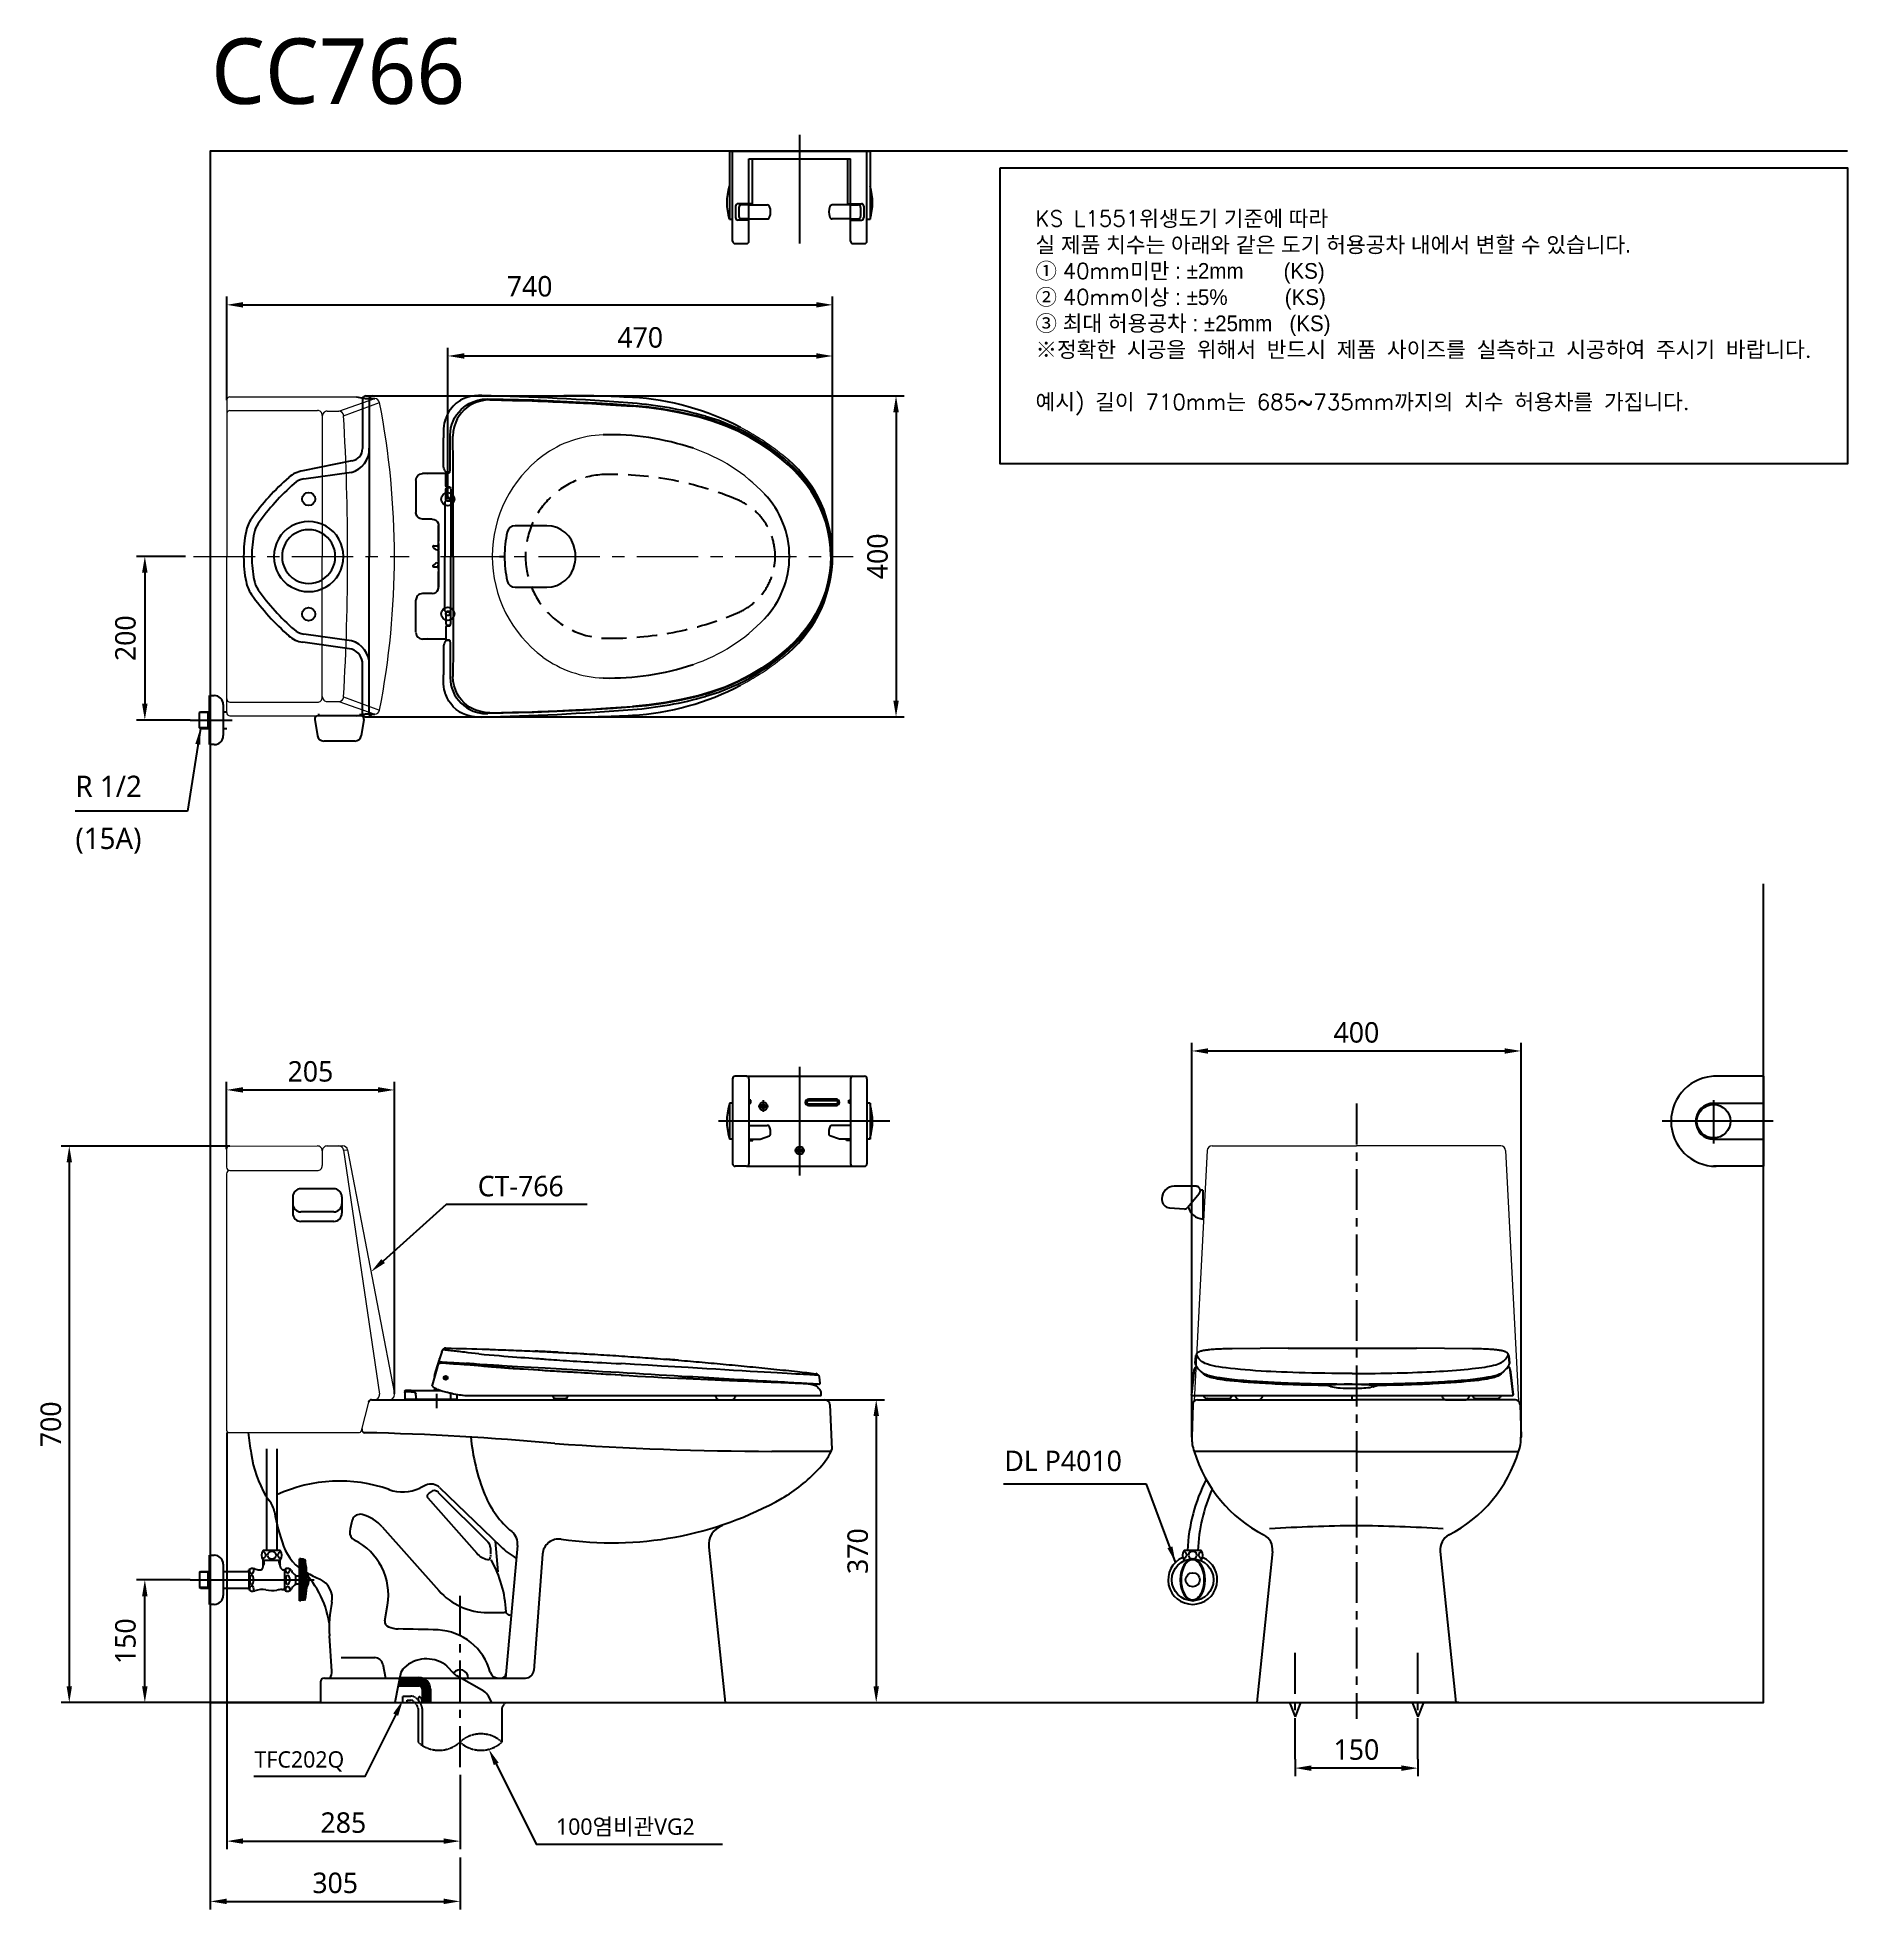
# Model space of a CAD drawing. Extents: x 2405 to 4616, y 285 to 2571.
import ezdxf

# ---------------------------------------------------------------- set-up
doc = ezdxf.new("R2010")
doc.units = 0
doc.header["$LTSCALE"] = 20
doc.header["$MEASUREMENT"] = 0
for name, pattern in [('CENTER', [2, 1.25, -0.25, 0.25, -0.25]), ('HIDDEN', [0.375, 0.25, -0.125]), ('HIDDEN2', [0.1875, 0.125, -0.0625])]:
    doc.linetypes.add(name, pattern=pattern)
doc.layers.get('0').update_dxf_attribs({"linetype": 'CONTINUOUS'})
doc.layers.get('DEFPOINTS').update_dxf_attribs({"linetype": 'CONTINUOUS'})
for name, color, linetype in [('1', 1, 'CONTINUOUS'), ('2', 2, 'CONTINUOUS'), ('3', 3, 'CONTINUOUS'), ('4', 4, 'CONTINUOUS'), ('6', 6, 'CONTINUOUS'), ('CENTER', 2, 'CENTER'), ('FAUCET', 4, 'CONTINUOUS')]:
    doc.layers.add(name, color=color, linetype=linetype)
doc.styles.add('GHS', font='romans', dxfattribs={"bigfont": 'ghs'})
doc.styles.add('ROMANS', font='romans', dxfattribs={"height": 10.144927})
doc.styles.get("Standard").update_dxf_attribs({"font": 'NanumGothic.ttf'})
doc.dimstyles.new('ISO-25', dxfattribs={"dimtxt": 25, "dimasz": 15, "dimexe": 1.25, "dimexo": 0.625, "dimgap": 7, "dimtad": 1, "dimtxsty": 'Standard', "dimcen": 2.5, "dimclrt": 2, "dimadec": 0, "dimazin": 0, "dimtfac": 1, "dimtmove": 0, "dimatfit": 3, "dimfxl": 0, "dimarcsym": 0})
doc.dimstyles.get("Standard").update_dxf_attribs({"dimtxt": 2.7, "dimasz": 2, "dimexe": 2, "dimexo": 1, "dimgap": 1.5, "dimtad": 1, "dimlfac": 10, "dimzin": 0, "dimdsep": 46, "dimtxsty": 'Standard', "dimcen": 0, "dimclrt": 2, "dimadec": 0, "dimazin": 0, "dimtfac": 1, "dimtofl": 0, "dimtmove": 0, "dimatfit": 3, "dimfxl": 0, "dimtolj": 1, "dimtzin": 0, "dimarcsym": 0})

msp = doc.modelspace()

# ---------------------------------------------------------------- texts
at = {"insert": (2617.3, 2570.3), "char_height": 80, "width": 460, "attachment_point": 1, "style": 'GHS'}
msp.add_mtext('{\\fNanumGothic|b0|i0|c0|p50;CC766}', dxfattribs=at)
at = {"layer": '1', "color": 2, "insert": (2995.7, 1168.4), "char_height": 25, "attachment_point": 5}
msp.add_mtext('\\A1;CT-766', dxfattribs=at)
at = {"layer": '2'}
for s, p in [('R 1/2', (2451.7, 1643.8)), ('(15A)', (2451.7, 1580.3))]:
    msp.add_text(s, height=26, dxfattribs=at).set_placement(p)
at = {"layer": '2', "attachment_point": 4}
for s, insert, char_height, style in [('{\\Fromans|c129;KS L1551\\fGulim|b0|i0|c129|p50;위생도기 기준에 따라 \\P실 제품 치수는 아래와 같은 도기 허용공차 내에서 변할 수 있습니다. \\Fromans|c129;\\P\\fGulim|b0|i0|c129|p50;① \\Fromans|c129;40mm\\fGulim|b0|i0|c129|p50;미만 : ±2mm       (KS)\\Fromans|c129; \\P\\fGulim|b0|i0|c129|p50;② \\Fromans|c129;40mm\\fGulim|b0|i0|c129|p50;이상 : ±5%          (KS)\\Fromans|c129;\\P\\fGulim|b0|i0|c129|p50;③ 최대 허용공차 : ±25mm   (KS)}\\P※정확한 시공을 위해서 반드시 제품 사이즈를 실측하고 시공하여 주시기 바랍니다.\\P\\P예시) 길이 710mm는 685~735mm까지의 치수 허용차를 가집니다.', (3624.5, 2235.1), 19.2, 'ROMANS'), ('{\\fNanumGothic|b0|i0|c129|p50;DL P4010}', (3586.5, 832.8), 25, 'GHS'), ('{\\fNanumGothic|b0|i0|c129|p50;T\\fNanumGothic|b0|i0|c0|p50;FC202\\fNanumGothic|b0|i0|c129|p50;Q}', (2670.5, 465.9), 20, 'ROMANS'), ('{\\fNanumGothic|b0|i0|c129|p50;100염비관VG2}', (3038.7, 385.2), 20, 'ROMANS')]:
    msp.add_mtext(s, dxfattribs=dict(at, insert=insert, char_height=char_height, style=style))

# ---------------------------------------------------------------- blocks, each defined once
blk = doc.blocks.new('A$C0A0E4DA4')
at = {"color": 2, "ltscale": 50}
for p, q in [((36.9, 41.2), (40.1, 51.8)), ((40.1, 51.8), (40.2, 51.8)), ((40.2, 51.8), (40.3, 51.8)), ((40.3, 51.8), (40.3, 51.8)), ((41.9, 58), (42.5, 60.1)), ((42.5, 60.1), (42.6, 60.5)), ((52.4, 37.1), (47.7, 37.1)), ((50, 39.5), (50, 34.7)), ((507.3, 30.6), (506.6, 37.7)), ((0, 20.8), (0, 19.8)), ((0, 20.8), (0, 19.8)), ((8, 19.8), (0, 19.8)), ((0, 19.3), (0, 19.1)), ((0, 19.1), (0, 10.8)), ((64, 10.8), (0, 10.8)), ((8, 19.8), (0.5, 19.8)), ((1.5, 19.8), (0.5, 19.8)), ((8, 21.8), (1, 21.8)), ((4.4, 19.8), (1.5, 19.8)), ((7.8, 19.8), (8.9, 19.8)), ((8, 21.8), (43.7, 21.8)), ((8, 19.8), (11.1, 19.8)), ((8, 19.8), (9.8, 19.8)), ((11, 19.8), (9.8, 19.8)), ((14, 12.5), (13.5, 17.5)), ((14.3, 10.8), (13.6, 17.6)), ((14.1, 10.8), (14, 12.5)), ((38.8, 17.6), (38.8, 0)), ((64, 10.8), (63.9, 16.9)), ((80.2, 15.3), (264.5, 15.3)), ((264.5, 15.3), (353.6, 15.3)), ((353.6, 15.3), (467.3, 15.3)), ((467.3, 15.3), (507.8, 15.3)), ((508.8, 16.4), (508.5, 19.9))]:
    blk.add_line(p, q, dxfattribs=at)
for points in [[(45.2, 69), (41.8, 57.8)], [(45.3, 69.7), (45.3, 69.4), (45.2, 69)], [(45.2, 69), (45.2, 69.1)], [(45.2, 69), (45.2, 69)], [(90.3, 66.3), (85.9, 66.8), (81.5, 67.3), (77.3, 67.8), (73.2, 68.3), (70.9, 68.5), (68.7, 68.8), (66.6, 69.1), (64.5, 69.3), (62.6, 69.5), (60.7, 69.8), (58.9, 70), (56.7, 70.2), (54.7, 70.4), (52.9, 70.6), (51.3, 70.8), (49.8, 71), (48.6, 71.1), (47.4, 71.2), (46.4, 71.3), (46.1, 71.3)], [(186.8, 68.3), (185.5, 68.4), (184.1, 68.4), (182.4, 68.5), (180.6, 68.6), (178.6, 68.7), (176.4, 68.8), (174, 68.9), (171.4, 69.1), (168.6, 69.2), (165.7, 69.3), (162.5, 69.5), (159.2, 69.6)], [(161, 69.5), (159.2, 69.6)], [(40, 51.1), (33.5, 28.3)], [(40.6, 52.5), (40.4, 52.1), (40.1, 51.4), (40, 51.1)], [(40.1, 51.8), (40.2, 52.3), (40.4, 52.9), (40.5, 53.4), (40.7, 54), (40.9, 54.5), (41, 55), (41.2, 55.5), (41.3, 56), (41.3, 56)], [(40.1, 51.8), (40.5, 52.6)], [(40.1, 51.3), (40.3, 51.9), (40.4, 52)], [(40.2, 51.9), (40.2, 51.7), (40.1, 51.3)], [(40.2, 51.9), (40.5, 52.6), (41, 53.3), (41.6, 54), (42.2, 54.5), (43, 54.9), (43.8, 55.2), (44.6, 55.3), (45.3, 55.3)], [(40.5, 52.3), (40.6, 52.5)], [(40.6, 52.7), (40.6, 52.8), (41.2, 53.7), (41.5, 54.3), (41.8, 54.8), (42, 55.3), (42.3, 55.6), (42.4, 56), (42.6, 56.2), (42.7, 56.5), (42.7, 56.6)], [(41.3, 56), (41.4, 56.4), (41.5, 56.8), (41.6, 57.1), (41.7, 57.3), (41.8, 57.6), (41.8, 57.6)], [(41.7, 56.9), (41.6, 56.7), (41.4, 56.4), (41.3, 56)], [(41.8, 57.6), (41.8, 57.5), (41.7, 56.9)], [(41.8, 57), (41.7, 56.9)], [(41.8, 57.6), (41.8, 57.7), (41.8, 57.8), (41.8, 57.8)], [(41.8, 57.8), (41.8, 57.7), (41.8, 57.5)], [(41.8, 57.8), (41.8, 57.7), (41.8, 57.6)], [(41.8, 57.5), (41.8, 57.6), (41.8, 57.6)], [(42.1, 56.8), (42.1, 56.8), (42, 57), (41.9, 57.1), (41.8, 57.4), (41.8, 57.5)], [(41.9, 57.9), (41.9, 57.5), (42, 57.2), (42.2, 56.9), (42.5, 56.7)], [(42.4, 56.6), (42.3, 56.7), (42.1, 56.8)], [(42.4, 56.7), (42.5, 56.6)], [(42.5, 56.6), (42.4, 56.6)], [(42.4, 56.6), (42.4, 56.6), (42.5, 56.6)], [(42.5, 56.7), (42.8, 56.6), (43.3, 56.6), (43.8, 56.6), (44.5, 56.5), (45.2, 56.5), (46, 56.4), (46.8, 56.4), (47.6, 56.3), (48.4, 56.3), (49.3, 56.2), (50.1, 56.2), (50.8, 56.1), (51.6, 56.1), (52.3, 56), (53.1, 56), (54, 55.9), (55.1, 55.9), (56.5, 55.8), (58, 55.7), (59.7, 55.6), (61.5, 55.5), (63.6, 55.4), (65.9, 55.2), (68.1, 55.1), (70.5, 55), (73, 54.8), (75.7, 54.7), (78, 54.5), (80.3, 54.4), (82.8, 54.2), (85.4, 54.1), (87.6, 54)], [(42.5, 56.6), (42.5, 56.6), (42.7, 56.6)], [(42.5, 56.6), (42.5, 56.6), (42.5, 56.6)], [(42.7, 56.6), (42.8, 56.5)], [(42.7, 56.6), (42.8, 56.6)], [(45.3, 55.3), (59.6, 54.3), (66.3, 53.7)], [(50.5, 56.1), (50.2, 55.5), (49.9, 55)], [(135.7, 48.1), (135.5, 48.1), (134.8, 48.2), (134, 48.2), (133.2, 48.3), (132.6, 48.3), (132, 48.4), (131.4, 48.4), (130.7, 48.5), (129.8, 48.5), (128.8, 48.6), (127.9, 48.7), (127.1, 48.7), (126.5, 48.7), (125.9, 48.8), (125.3, 48.8), (124.5, 48.9), (123.8, 48.9), (123, 49), (122.4, 49), (121.8, 49.1), (121.2, 49.1), (120.6, 49.2), (120, 49.2), (119.2, 49.3), (118.5, 49.3), (117.7, 49.4), (116.9, 49.5), (116, 49.5), (115.2, 49.6), (114.7, 49.6), (114.2, 49.7), (113.5, 49.7), (112.8, 49.8), (112.2, 49.8), (111.7, 49.9), (111.1, 49.9), (110.4, 50), (109.7, 50), (108.9, 50.1), (108, 50.2), (107.2, 50.2), (106.5, 50.3), (105.9, 50.4), (105.4, 50.4), (105.1, 50.4), (104.9, 50.4), (104.6, 50.5), (104.4, 50.5), (104, 50.5), (103.7, 50.5), (103.4, 50.6), (103, 50.6), (102.5, 50.6), (101.7, 50.7), (100.8, 50.8), (100, 50.9), (99.2, 50.9), (98.6, 51), (97.7, 51), (96.8, 51.1), (95.8, 51.2), (94.7, 51.3), (93.6, 51.4), (91.5, 51.6), (89.5, 51.7), (87, 52), (84.6, 52.2), (82.3, 52.4), (80, 52.6), (77.6, 52.8), (75.4, 52.9), (73.1, 53.1), (70.8, 53.3), (68.5, 53.5), (66.3, 53.7), (66.3, 53.7)], [(87.6, 53.9), (84.7, 54.1), (81.8, 54.3), (79, 54.4), (76.2, 54.6), (74.8, 54.7)], [(87.6, 54), (88.1, 53.9), (91.6, 53.7), (94.8, 53.5), (97.9, 53.4), (100.7, 53.2), (103.4, 53), (105.8, 52.9), (108, 52.8), (109.9, 52.7), (111.5, 52.6), (113.1, 52.5), (114.5, 52.4), (115.9, 52.3), (117.4, 52.2), (118.8, 52.1), (125, 51.8), (131.3, 51.4), (137.6, 51), (154.5, 50.1), (171.4, 49.1), (191.5, 47.9), (211.6, 46.7), (231.7, 45.5), (241.7, 45), (251.7, 44.4), (261.8, 43.8), (271.8, 43.2), (281.8, 42.6), (291.8, 42), (301.2, 41.5), (310.6, 40.9), (319.9, 40.4), (329.2, 39.9), (338.4, 39.3), (345.1, 38.9), (351.7, 38.5), (358.3, 38.2), (364.8, 37.8), (371.3, 37.4), (377.6, 37), (383.8, 36.7), (390, 36.3), (396.1, 35.9), (402.2, 35.6), (408.2, 35.2), (414.2, 34.9), (420, 34.5), (425.7, 34.2), (431.3, 33.9), (436.7, 33.6), (442, 33.3), (447.2, 33), (451.5, 32.7), (455.8, 32.5), (459.9, 32.2), (464, 32), (468, 31.7), (471.8, 31.5), (475.2, 31.3), (478.5, 31.1), (481.6, 31), (484.5, 30.8), (487.3, 30.6), (489.2, 30.5), (490.9, 30.4), (492.6, 30.3), (494.2, 30.2), (495.7, 30.1), (497.1, 30), (498.4, 30), (499.6, 29.9), (500.1, 29.9), (500.6, 29.8), (501.1, 29.8), (501.5, 29.8), (501.9, 29.8), (502.3, 29.7), (502.7, 29.7), (503.1, 29.7), (503.5, 29.7), (503.9, 29.6), (504.4, 29.6), (504.8, 29.6), (505.2, 29.6), (505.5, 29.6), (505.9, 29.5), (506.1, 29.5), (506.3, 29.5), (506.5, 29.5), (506.5, 29.5)], [(90.3, 66.3), (96.8, 65.7), (103.1, 65.2), (109.2, 64.7), (115.2, 64.2), (121, 63.7), (126.5, 63.3), (131.8, 62.9), (136.9, 62.5), (141.9, 62.1), (146.7, 61.7), (151.4, 61.4), (155.9, 61.1), (160.2, 60.7), (162.1, 60.6), (163.9, 60.5), (165.7, 60.3), (167.5, 60.2), (169.2, 60.1), (170.9, 60), (172.6, 59.9), (175.6, 59.6), (178.7, 59.4), (182.1, 59.2), (185.7, 58.9), (189.4, 58.7), (193.4, 58.4), (197.4, 58.2), (201.5, 57.9), (205.8, 57.6), (210.2, 57.3), (214.9, 57.1), (219.7, 56.8), (224.7, 56.5), (229.9, 56.2), (235.2, 55.9), (240.8, 55.6), (246.4, 55.3), (252.2, 55), (258.1, 54.7), (264.3, 54.4)], [(264.4, 40.3), (258, 40.6), (251.8, 41), (245.8, 41.3), (240, 41.7), (234.4, 42), (229, 42.3), (224.1, 42.6), (219.5, 42.9), (215, 43.2), (210.6, 43.4), (206.5, 43.7), (202.6, 43.9), (198.9, 44.1), (195.3, 44.4), (191.9, 44.6), (188.8, 44.8), (185.8, 44.9), (183.1, 45.1), (180.4, 45.3), (177.6, 45.4), (171.1, 45.8), (164.5, 46.3), (157.6, 46.7), (150.6, 47.1), (143.3, 47.6), (140.6, 47.8), (137.9, 47.9), (135.4, 48.1), (133, 48.2), (130.8, 48.4), (128.8, 48.5), (127, 48.6), (125.5, 48.8), (124, 48.9), (122.8, 48.9), (121.8, 49)], [(136.2, 48.1), (121.8, 49)], [(136.1, 48.1), (136.1, 48.1), (135.9, 48.1), (135.7, 48.1), (135.7, 48.1)], [(264.3, 40.3), (234.6, 42), (204.8, 43.8), (175, 45.7), (145.2, 47.5), (136.2, 48.1)], [(505.7, 40.1), (505.6, 40.1), (504.4, 40.2), (502.7, 40.3), (500.5, 40.4), (497.8, 40.6), (494.7, 40.8), (491.1, 41), (487.1, 41.2), (482.7, 41.5), (477.9, 41.7), (472.6, 42), (467, 42.4), (461.1, 42.7), (455.1, 43.1), (447.2, 43.5), (439.1, 44), (430.8, 44.5), (422.1, 45), (412, 45.6), (401.5, 46.2), (390.8, 46.9), (379.9, 47.5), (368.8, 48.1), (357.4, 48.8), (346, 49.5), (329.9, 50.4), (313.6, 51.4), (297.2, 52.4), (280.8, 53.3), (264.3, 54.4)], [(334.2, 58.6), (332, 58.7), (329.9, 58.9), (327.9, 59.1), (326, 59.2), (324.3, 59.4), (322.7, 59.5), (321.2, 59.6), (319.8, 59.7)], [(33.4, 28.1), (33.5, 28.3)], [(33.5, 27.8), (33.5, 27.8), (33.4, 28.1), (33.4, 28.1)], [(33.5, 27.8), (33.5, 27.7), (33.6, 27.3), (33.7, 27), (33.9, 26.7), (34, 26.6), (34.2, 26.4), (34.5, 26.2), (34.8, 25.9), (35.2, 25.6), (35.6, 25.3), (36, 25), (36.5, 24.8), (36.9, 24.6), (37.4, 24.3), (38.3, 23.9), (39.3, 23.4), (40.6, 22.9), (41.3, 22.7), (42.1, 22.4), (43.1, 22), (44.1, 21.7), (45.3, 21.3), (46.7, 20.9), (48.2, 20.5), (49.8, 20), (51.6, 19.6), (53.4, 19.1), (55.3, 18.7), (57.4, 18.2), (59.7, 17.7), (62.1, 17.3), (64.2, 16.9), (66.5, 16.5), (68.8, 16.2), (71.3, 15.9), (73.8, 15.6), (76.4, 15.5)], [(33.6, 28.7), (33.6, 28.6)], [(36.4, 38.6), (36.3, 38)], [(36.3, 24.9), (36.3, 22.8)], [(36.6, 40.1), (36.6, 39.9), (36.6, 39.7)], [(37, 40.5), (36.9, 41.2)], [(264.3, 40.3), (264.4, 40.3)], [(264.4, 40.3), (264.4, 40.3), (264.3, 40.3)], [(264.4, 40.3), (266.8, 40.2)], [(266.8, 40.2), (274.3, 39.8), (284.3, 39.2), (294.2, 38.7), (304.1, 38.1), (314, 37.6), (323.6, 37.1), (333.2, 36.6), (336.1, 36.5)], [(336.7, 36.4), (336.7, 36.4), (336.1, 36.5)], [(336.4, 36.4), (336.1, 36.5)], [(345.4, 36), (345.1, 36), (344.3, 36), (343.4, 36.1), (342.4, 36.1), (341.4, 36.2), (340.4, 36.2), (339.6, 36.3), (338.8, 36.3), (338.1, 36.4), (337.7, 36.4), (337.2, 36.4), (336.7, 36.4)], [(487.6, 29.9), (487.4, 29.9), (487, 29.9), (486.5, 30), (485.9, 30), (485.3, 30), (484.6, 30), (483.9, 30.1), (483.1, 30.1), (482.3, 30.1), (481.5, 30.2), (480.6, 30.2), (479, 30.3), (477.3, 30.3), (475.6, 30.4), (473.7, 30.5), (471.7, 30.6), (469.6, 30.7), (467.4, 30.8), (464.9, 30.9), (462.2, 31), (459.5, 31.1), (456.7, 31.2), (455.4, 31.3), (454.1, 31.3), (452.9, 31.4), (451.7, 31.4), (450.5, 31.5), (449.4, 31.5), (448.1, 31.5), (446.4, 31.6), (444.5, 31.7), (442.4, 31.8), (441.1, 31.8), (439.8, 31.9), (438.4, 31.9), (437.3, 32), (436.4, 32), (435.7, 32), (435.1, 32.1), (434.3, 32.1), (433.4, 32.1), (432.6, 32.2), (431.7, 32.2), (430.8, 32.2), (430, 32.3), (429.3, 32.3), (427.1, 32.4), (424.6, 32.5), (422.1, 32.6), (419.8, 32.7), (417.4, 32.8), (414.8, 32.9), (412.2, 33), (409.5, 33.1), (406.6, 33.2), (403.6, 33.3), (400.7, 33.5), (398.9, 33.5), (397.1, 33.6), (395.5, 33.7), (394.1, 33.8), (392.6, 33.8), (391, 33.9), (389.3, 34), (387.5, 34), (385.8, 34.1), (384, 34.2), (382.3, 34.3), (380.8, 34.3), (379.4, 34.4), (378, 34.5), (376.7, 34.5), (374.7, 34.6), (372.8, 34.7), (370.8, 34.8), (368.6, 34.9), (366.3, 35), (363.8, 35.1), (362.1, 35.2), (360.4, 35.3), (358.8, 35.3), (357.1, 35.4), (356.2, 35.5), (355.3, 35.5), (354.6, 35.5), (354, 35.6), (353.4, 35.6), (352.7, 35.6), (351.8, 35.7), (350.9, 35.7), (350.1, 35.8), (349.4, 35.8), (348.8, 35.8), (347.9, 35.9), (347, 35.9), (346, 36), (345.4, 36)], [(437.5, 32), (437.3, 32), (437, 32)], [(487.6, 29.9), (487.3, 29.9), (487, 29.9), (486.5, 30), (486.4, 30)], [(494.9, 29.3), (494.4, 29.4), (493.3, 29.5), (492.6, 29.6), (492, 29.6), (491.4, 29.7), (490.8, 29.7), (490.2, 29.8), (489.9, 29.8), (489.8, 29.8), (489.7, 29.8), (489.6, 29.8), (489.4, 29.8), (489.2, 29.8), (489, 29.8), (488.8, 29.8), (488.4, 29.9), (488, 29.9), (487.6, 29.9)], [(494.9, 29.3), (494.9, 29.3)], [(495, 29.3), (495, 29.3), (495, 29.3), (495, 29.3)], [(495.9, 29.1), (495, 29.3)], [(501.6, 27.6), (500.7, 27.9), (499.5, 28.2), (498.5, 28.5), (497.6, 28.7), (496.9, 28.9), (496.3, 29), (495.9, 29.1)], [(501.8, 27.5), (501.7, 27.5), (501.6, 27.6)], [(504.9, 25), (504.5, 25.5), (504.2, 25.9), (504, 26.1), (503.8, 26.3), (503.6, 26.4), (503.4, 26.6), (503.2, 26.8), (502.8, 27), (502.4, 27.3), (501.8, 27.5), (501.8, 27.5)], [(506, 23.7), (506, 23.7), (505.9, 23.8), (505.8, 23.9), (505.6, 24), (505.4, 24.2), (505.2, 24.6), (504.9, 25)], [(508.5, 19.9), (508.3, 20.6), (508.1, 21.2), (507.8, 21.8), (507.5, 22.4), (507.1, 22.8), (506.7, 23.2), (506.3, 23.5), (506, 23.7)], [(506.3, 29.5), (506.5, 29.5)], [(506.5, 29.5), (506.5, 29.5), (506.7, 29.6), (506.9, 29.7), (507.1, 29.8), (507.3, 30.1), (507.3, 30.3), (507.3, 30.6)], [(0, 20.8), (0.1, 21.2), (0.3, 21.5), (0.6, 21.7), (1, 21.8)], [(0, 19.3), (0, 19.5), (0.1, 19.6), (0.3, 19.7), (0.5, 19.8)], [(0, 19.3), (0, 10.8)], [(11, 19.8), (11.2, 19.8)], [(11.2, 19.8), (11.4, 19.7), (11.9, 19.6), (12.1, 19.5), (12.3, 19.4), (12.5, 19.3), (12.7, 19.1), (12.9, 18.9), (13.2, 18.5), (13.4, 18.1), (13.5, 17.5)], [(35.3, 21.8), (35.5, 21.8)], [(35.8, 21.9), (35.6, 21.9), (35.5, 21.8)], [(36.3, 22.8), (36.3, 22.5), (36.2, 22.3), (36, 22), (35.8, 21.9)], [(49.8, 20), (49.9, 20), (52.2, 19.4), (54.5, 18.8), (57, 18.3), (59.6, 17.7), (62.2, 17.2), (65, 16.7), (67.8, 16.3), (70.6, 15.9), (73.5, 15.6), (76.4, 15.4)], [(55.9, 18.5), (56, 10.8)], [(76.4, 15.4), (76.4, 15.5), (76.4, 15.5)], [(76.4, 15.4), (80.2, 15.3)], [(76.6, 15.4), (76.6, 15.4)], [(76.6, 15.4), (76.7, 15.4)], [(76.6, 15.4), (76.7, 15.4)], [(180.1, 15.3), (180.1, 15.2), (180.7, 14.1), (181.3, 13.4)], [(181.3, 13.4), (181.8, 12.8), (182.5, 12.4), (183.2, 12.1), (184, 11.9)], [(184, 11.9), (184.2, 11.9), (184.6, 11.9), (185.2, 11.9)], [(194.9, 11.9), (195.5, 11.9), (195.9, 11.9), (196.1, 11.9)], [(196.1, 11.9), (196.9, 12.1), (197.6, 12.4), (198.2, 12.8), (198.8, 13.4)], [(198.8, 13.4), (199.3, 14.1), (199.9, 15.2), (200, 15.3)], [(379.1, 15.3), (379.2, 15.2), (379.4, 14.5), (379.7, 13.9), (380, 13.3), (380.4, 12.7), (380.9, 12)], [(380.9, 12), (381.1, 11.7), (381.5, 11.4), (381.8, 11.1), (382.2, 10.9), (383, 10.6), (383.6, 10.4)], [(399.9, 10.4), (400.2, 10.4)], [(400.2, 10.4), (400.8, 10.6), (401.5, 10.9), (401.9, 11.1), (402.3, 11.4), (402.7, 11.7), (402.9, 12)], [(402.9, 12), (403.4, 12.7), (403.8, 13.3), (404.1, 13.9), (404.3, 14.5), (404.6, 15.2), (404.6, 15.3)], [(402.9, 12), (403, 12.1)]]:
    blk.add_lwpolyline(points, dxfattribs=at)
blk.add_circle((50, 37.1), 2.37, dxfattribs=at)
for centre, radius, start, end in [((50.2, 68.4), 5, 88.5953, 163.5), ((374.7, 39), 5, 197.8332, 221.1124), ((377.7, 41.6), 9, 221.1122, 229.99), ((377.7, 41.6), 9, 304.8468, 318.8878), ((380.7, 39), 5, 318.8876, 331.1251), ((501.6, 37.2), 5, 6, 83.4433), ((11.1, 17.3), 2.5, 5.9994, 89.9994), ((507.8, 16.3), 1, 270, 6)]:
    blk.add_arc(centre, radius, start, end, dxfattribs=at)
for points, knots in [([(45.4, 69.8), (45.4, 69.8), (45.4, 69.8), (45.4, 69.8), (45.4, 69.7), (45.3, 69.7)], [0.0000005, 0.0000005, 0.0000005, 0.0000005, 0.3333333, 0.6666667, 0.9999995, 0.9999995, 0.9999995, 0.9999995]), ([(50.3, 73.4), (67.1, 73), (85.1, 72.5), (103.1, 71.9), (104.3, 71.8)], [0.0000193, 0.0000193, 0.0000193, 0.0000193, 0.277279, 0.2967851, 0.2967851, 0.2967851, 0.2967851]), ([(104.3, 71.8), (112.9, 71.5), (122.4, 71.2), (132, 70.8), (133, 70.8)], [0.2967851, 0.2967851, 0.2967851, 0.2967851, 0.4378889, 0.4544033, 0.4544033, 0.4544033, 0.4544033]), ([(133, 70.8), (141.7, 70.4), (150.6, 70), (159.5, 69.6), (159.6, 69.6)], [0.4544033, 0.4544033, 0.4544033, 0.4544033, 0.5984987, 0.6006749, 0.6006749, 0.6006749, 0.6006749]), ([(186.8, 68.3), (187.3, 68.3), (188.5, 68.2), (189.7, 68.1), (190.4, 68.1)], [0.74993429, 0.74993429, 0.74993429, 0.74993429, 0.75910855, 0.76977684, 0.76977684, 0.76977684, 0.76977684]), ([(190.4, 68.1), (199.5, 67.6), (209, 67.1), (218.5, 66.6), (219, 66.5)], [0.7697768, 0.7697768, 0.7697768, 0.7697768, 0.9197184, 0.9272582, 0.9272582, 0.9272582, 0.9272582]), ([(232.2, 65.8), (237.1, 65.5), (251.7, 64.6), (266.4, 63.6), (276.2, 62.9), (276.3, 62.9)], [0, 0, 0, 0, 0.1000262, 0.3000204, 0.3019588, 0.3019588, 0.3019588, 0.3019588]), ([(276.3, 62.9), (281.1, 62.6), (285.8, 62.2), (290.6, 61.9), (290.6, 61.9)], [0.30195879, 0.30195879, 0.30195879, 0.30195879, 0.40001749, 0.40009326, 0.40009326, 0.40009326, 0.40009326]), ([(305.2, 60.8), (305.2, 60.8), (310, 60.5), (315, 60.1), (319.9, 59.7), (320, 59.7)], [0.4999268, 0.4999268, 0.4999268, 0.4999268, 0.5000146, 0.6000117, 0.6014497, 0.6014497, 0.6014497, 0.6014497]), ([(334, 58.6), (334.1, 58.6), (343.9, 57.8), (358.6, 56.5), (373.2, 55.3), (378, 54.8)], [0.6977902, 0.6977902, 0.6977902, 0.6977902, 0.7000088, 0.900003, 1, 1, 1, 1]), ([(378, 54.8), (382.9, 54.4), (392.6, 53.5), (407.2, 52.1), (421.7, 50.7), (436.3, 49.3), (455.7, 47.3), (477.6, 44.9), (494.8, 43), (502.2, 42.1)], [0, 0, 0, 0, 0.117162, 0.234325, 0.351487, 0.468649, 0.585811, 0.820136, 1, 1, 1, 1]), ([(36.4, 38.6), (36.4, 38.6), (36.5, 39.1), (36.6, 39.7), (36.7, 40.4), (36.7, 40.6)], [0.312838, 0.312838, 0.312838, 0.312838, 0.3333333, 0.6666667, 0.8441628, 0.8441628, 0.8441628, 0.8441628]), ([(194.9, 11.9), (195.4, 11.9), (195.7, 11.9), (195.7, 11.9), (195.7, 11.9)], [0, 0, 0, 0, 0.5, 0.5000246, 0.5000246, 0.5000246, 0.5000246]), ([(383.6, 10.4), (385.2, 10.4), (386.7, 10.4), (389.2, 10.4), (390.6, 10.4)], [0.0165212, 0.0165212, 0.0165212, 0.0165212, 0.5, 1, 1, 1, 1])]:
    blk.add_open_spline(points, degree=3, knots=knots, dxfattribs=at)
for points in [[(159.6, 69.6), (166, 69.3), (172.4, 69), (178.8, 68.7)], [(179, 68.7), (181.6, 68.6), (184.2, 68.4), (186.8, 68.3)], [(219, 66.5), (223.4, 66.3), (227.8, 66), (232.2, 65.8)], [(290.6, 61.9), (295.2, 61.6), (299.8, 61.2), (304.4, 60.9)], [(304.4, 60.9), (304.4, 60.9), (304.4, 60.9), (304.4, 60.9)], [(304.4, 60.9), (304.6, 60.9), (304.8, 60.9), (305, 60.8)], [(305, 60.8), (305, 60.8), (305, 60.8), (305.1, 60.8)], [(305.1, 60.8), (305.1, 60.8), (305.1, 60.8), (305.1, 60.8)], [(305.1, 60.8), (305.1, 60.8), (305.1, 60.8), (305.2, 60.8)], [(320, 59.7), (324.6, 59.3), (329.3, 59), (334, 58.6)], [(36.7, 40.6), (36.8, 40.8), (36.8, 41), (36.9, 41.2)], [(28.6, 21.8), (28.5, 21.8), (28.5, 21.8), (28.5, 21.8)], [(28.6, 21.8), (28.5, 21.8), (28.5, 21.8), (28.5, 21.8)], [(28.7, 21.8), (28.7, 21.8), (28.7, 21.8), (28.6, 21.8)], [(76.7, 15.4), (77.1, 15.4), (77.9, 15.4), (79, 15.3), (79.8, 15.3), (80.2, 15.3)], [(184.4, 11.9), (184.4, 11.9), (184.7, 11.9), (185.2, 11.9)], [(185.2, 11.9), (185.7, 11.9), (186.5, 11.9), (187.5, 11.9)], [(187.5, 11.9), (187.6, 11.9), (187.9, 11.9), (188.1, 11.9)], [(188.1, 11.9), (188.4, 11.9), (188.9, 11.9), (189.7, 11.9), (190, 11.9)], [(190, 11.9), (190.4, 11.9), (191.1, 11.9), (191.7, 11.9), (192, 11.9)], [(192, 11.9), (192.2, 11.9), (192.4, 11.9), (192.6, 11.9)], [(192.6, 11.9), (193.6, 11.9), (194.4, 11.9), (194.9, 11.9)], [(390.6, 10.4), (391.9, 10.4), (393.5, 10.4), (395.2, 10.4)], [(395.2, 10.4), (395.5, 10.4), (395.8, 10.4), (396.1, 10.4)], [(396.1, 10.4), (396.4, 10.4), (397.1, 10.4), (397.8, 10.4), (398.2, 10.4)], [(398.2, 10.4), (398.5, 10.4), (399.1, 10.4), (399.4, 10.4), (399.9, 10.4)]]:
    blk.add_open_spline(points, degree=3, dxfattribs=at)
blk = doc.blocks.new('A$C20BB425E')
at = {"color": 2, "ltscale": 50}
for p, q in [((5.3, 53.6), (4.3, 44.7)), ((196.4, 63), (196.4, 63)), ((388.5, 44.7), (387.5, 53.6)), ((3.4, 36.5), (0, 6.2)), ((392.8, 6.2), (389.4, 36.5)), ((1.1, 4.9), (10.3, 4.9)), ((10.3, 4.9), (26.4, 4.9)), ((26.4, 4.9), (95.1, 4.9)), ((95.1, 4.9), (297.7, 4.9)), ((297.7, 4.9), (366.4, 4.9)), ((366.4, 4.9), (382.4, 4.9)), ((382.4, 4.9), (391.7, 4.9))]:
    blk.add_line(p, q, dxfattribs=at)
for points in [[(4.3, 44.6), (5.3, 53.5)], [(29.2, 61.5), (27.4, 61.4), (25.5, 61.2), (23.8, 61.1), (22.1, 60.9), (20.9, 60.8), (19.7, 60.6), (18.6, 60.5), (17.8, 60.4), (17.3, 60.3), (17, 60.3), (16.7, 60.2), (16.4, 60.2), (16, 60.1), (15.5, 60.1), (15, 60), (14.4, 59.9), (13.8, 59.7), (13, 59.6), (12.2, 59.4), (11.5, 59.2), (11, 59.1), (10.7, 59), (10.4, 58.9), (10, 58.7), (9.6, 58.6), (9.2, 58.4), (8.9, 58.2), (8.5, 58.1), (8, 57.8), (7.6, 57.5), (7.2, 57.1), (6.8, 56.8), (6.5, 56.4), (6.3, 56.2), (6.1, 55.9), (5.9, 55.5), (5.7, 55), (5.5, 54.4), (5.3, 53.8)], [(5.3, 53.6), (5.3, 53.8)], [(5.3, 53.5), (5.3, 53.6)], [(6, 55.6), (6.1, 55.2), (6.2, 54.8), (6.4, 54.4), (6.6, 54), (6.7, 53.6), (6.9, 53.3), (7.1, 53), (7.2, 52.6), (7.3, 52.5), (7.4, 52.4), (7.4, 52.2), (7.5, 52.1), (7.6, 52), (7.7, 51.9), (7.7, 51.8), (7.9, 51.5), (8, 51.3), (8.2, 51.1), (8.3, 50.8), (8.5, 50.6), (8.7, 50.3), (8.9, 50.1), (9.1, 49.8), (9.3, 49.5), (9.6, 49.2), (9.8, 49), (10.1, 48.7), (10.4, 48.4), (10.7, 48.1), (11.1, 47.8), (11.5, 47.5), (11.8, 47.2), (12.2, 46.9), (12.6, 46.6), (13.1, 46.3)], [(196.4, 32), (188, 32), (179.6, 32), (171.2, 32.1), (163, 32.2), (154.8, 32.3), (146.8, 32.5), (139, 32.7), (131.3, 32.9), (123.9, 33.1), (116.7, 33.4), (109.8, 33.6), (103.2, 33.9), (97, 34.3), (91, 34.6), (85.2, 35), (78.3, 35.4), (71.8, 35.9), (65.6, 36.4), (59.7, 36.9), (53.4, 37.5), (47.7, 38.1), (42.4, 38.7), (37.7, 39.4), (33.4, 40), (29.8, 40.7), (26.6, 41.4), (22.7, 42.3), (19.4, 43.3), (16.7, 44.2), (14.6, 45.2), (13.1, 46.3)], [(49.6, 62.2), (47.5, 62.1), (45, 62.1), (42.6, 62), (40.4, 62), (38.2, 61.9), (36.2, 61.8), (34.3, 61.7), (32.5, 61.7), (30.9, 61.6), (29.4, 61.5), (29.2, 61.5)], [(118, 62.8), (83.8, 62.6), (49.6, 62.2)], [(49.6, 62.2), (49.6, 62.2)], [(49.6, 62.2), (49.6, 62.2)], [(49.6, 62.2), (49.6, 62.2)], [(118, 62.8), (157.2, 62.9), (196.4, 63)], [(196.4, 63), (235.6, 62.9), (274.8, 62.8)], [(196.4, 32), (203.4, 32), (210.4, 32), (217.4, 32.1), (224.3, 32.1), (231.2, 32.2), (238, 32.3), (244.7, 32.4), (251.2, 32.6), (257.7, 32.8), (264, 32.9), (270.1, 33.1), (276.1, 33.4), (281.8, 33.6), (287.4, 33.8), (292.7, 34.1), (297.9, 34.4), (302.8, 34.7), (307.6, 35), (313.1, 35.3), (318.4, 35.7), (323.5, 36.1), (328.4, 36.5), (333.1, 36.9), (338, 37.4), (342.7, 37.9), (347, 38.3), (351.1, 38.8), (354.8, 39.3), (358.1, 39.8), (361.1, 40.4), (363.8, 40.9), (366.2, 41.4), (369, 42.1), (371.6, 42.7), (373.8, 43.4), (375.8, 44.1), (377.4, 44.8), (378.7, 45.5), (379.7, 46.3)], [(343.2, 62.2), (309, 62.6), (274.8, 62.8)], [(358.1, 61.8), (356.6, 61.8), (354.2, 61.9), (351.6, 62), (349.5, 62.1), (347.4, 62.1), (345.1, 62.1), (343.2, 62.2)], [(387.5, 53.8), (387.3, 54.6), (387, 55.3), (386.7, 55.9), (386.4, 56.3), (386.2, 56.6), (386, 56.8), (385.8, 57), (385.3, 57.4), (384.8, 57.8), (384.3, 58.1), (383.8, 58.3), (383.5, 58.5), (383, 58.6), (382.6, 58.8), (382.2, 58.9), (381.9, 59), (381.5, 59.1), (381.1, 59.2), (380.6, 59.4), (380.1, 59.5), (379.4, 59.6), (378.9, 59.8), (378.3, 59.9), (377.7, 60), (377.2, 60.1), (376.7, 60.2), (376.3, 60.2), (375.9, 60.3), (375.4, 60.4), (374.8, 60.4), (374.2, 60.5), (373.5, 60.6), (372.8, 60.7), (372, 60.8), (371.1, 60.9), (370.1, 61), (368.9, 61.1), (367.6, 61.2), (366.2, 61.3), (364.6, 61.4), (362.9, 61.5), (361, 61.6), (358.9, 61.7), (358.1, 61.8)], [(386.8, 55.6), (386.8, 55.6), (386.4, 54.4), (385.9, 53.3), (385.3, 52.2), (384.7, 51.2), (384.1, 50.3), (383.5, 49.5), (382.8, 48.8), (382.1, 48.1), (381.3, 47.4), (380.5, 46.8), (379.7, 46.3)], [(387.5, 53.6), (387.5, 53.8)], [(387.5, 53.5), (387.5, 53.6)], [(387.5, 53.5), (388.5, 44.6)], [(0, 6.1), (0.2, 7.7), (0.4, 9.3), (0.5, 10.9), (0.7, 12.4), (0.9, 13.9), (1, 15), (1.1, 16), (1.2, 17.3), (1.4, 18.7), (1.6, 20.3), (1.8, 21.9), (1.9, 23.4), (2.1, 25.1), (2.3, 26.8), (2.5, 28.2), (2.6, 29.7), (2.8, 31.4), (3, 33.1), (3.2, 34.7), (3.4, 36.4)], [(6.1, 40.5), (6, 40.5), (5.8, 40.3), (5.5, 40.1), (5.3, 39.9), (5, 39.7), (4.7, 39.4), (4.4, 39), (4.1, 38.5), (3.8, 38), (3.5, 37.3), (3.4, 36.6)], [(3.4, 36.4), (3.5, 37.2), (3.9, 38), (4.3, 38.8), (5, 39.5), (5.7, 40.1), (6.2, 40.4)], [(4.3, 44.6), (4.3, 44.4), (4.3, 44.3)], [(4.3, 44.5), (4.3, 44.5), (4.3, 44.4)], [(4.3, 44.3), (4.3, 44.2)], [(4.3, 44.2), (4.4, 44.2), (4.4, 44), (4.5, 43.8), (4.6, 43.6), (4.6, 43.4), (4.7, 43.2), (4.8, 43.1), (4.8, 42.9), (4.9, 42.8), (4.9, 42.7), (5, 42.6), (5, 42.5), (5, 42.4), (5.1, 42.3), (5.1, 42.2), (5.2, 42), (5.3, 41.9), (5.4, 41.7), (5.5, 41.5), (5.6, 41.3), (5.7, 41.1), (5.9, 40.8), (6.1, 40.5), (6.3, 40.2), (6.5, 39.9), (6.7, 39.6), (6.9, 39.3), (7.1, 39), (8.1, 37.7), (9.3, 36.5), (10.5, 35.3), (10.7, 35.1), (11, 34.9), (11.2, 34.6), (11.4, 34.5), (11.6, 34.4), (11.7, 34.2), (11.9, 34.1), (12, 34), (12.2, 33.8), (12.3, 33.7), (12.4, 33.6), (12.5, 33.6), (12.6, 33.5), (12.7, 33.4), (12.8, 33.3), (13, 33.2), (13.1, 33.1), (13.3, 33), (13.5, 32.8), (13.7, 32.7), (14, 32.5), (14.3, 32.4), (14.5, 32.2), (14.8, 32.1), (15, 32), (15.2, 31.9), (15.4, 31.8), (15.6, 31.7), (15.9, 31.6), (16.3, 31.4), (16.8, 31.2), (17.4, 31), (17.9, 30.8), (18.5, 30.6), (19.2, 30.4), (19.8, 30.2), (20.5, 30), (21.9, 29.6), (23.4, 29.2), (25.1, 28.8), (26.8, 28.4), (28.6, 28), (30.6, 27.6), (32.8, 27.2), (35.1, 26.9), (37.6, 26.5), (40.2, 26.1), (43, 25.8), (46, 25.4), (49.2, 25), (52.6, 24.7), (56.1, 24.3), (59.8, 24), (63.7, 23.7), (67.6, 23.3), (71.7, 23), (75.9, 22.7), (80.3, 22.4), (83.6, 22.2), (87, 22), (90.4, 21.8), (93.8, 21.6), (97.4, 21.4), (101.1, 21.2), (104.9, 21), (109.1, 20.8), (113.5, 20.6), (118, 20.4), (122.7, 20.3), (127.4, 20.1), (132, 20), (136.6, 19.8), (141.4, 19.7), (146.2, 19.6), (151, 19.5), (155.9, 19.4), (160.5, 19.3), (165.1, 19.3), (166.5, 19.3), (167.9, 19.2), (169.4, 19.2), (171, 19.2), (172.8, 19.2), (174.8, 19.2), (176.9, 19.2), (179.2, 19.1), (181.7, 19.1), (184.4, 19.1), (187.1, 19.1), (190.1, 19.1), (193.2, 19.1), (196.4, 19.1)], [(16.6, 29.9), (14.5, 31.6), (13, 33.2)], [(31.6, 25.2), (29.1, 25.7), (26.7, 26.2), (24.6, 26.7), (22.7, 27.2), (21.1, 27.8), (19.6, 28.3), (18.4, 28.8), (17.4, 29.4), (16.6, 29.9)], [(98.1, 19.3), (90.3, 19.7), (82.9, 20.1), (75.9, 20.6), (69.3, 21), (63.1, 21.5), (57.3, 22), (51.9, 22.5), (47, 23), (42.4, 23.6), (38.4, 24.1), (34.8, 24.6), (31.6, 25.2)], [(196.4, 19.1), (199.9, 19.1), (203.2, 19.1), (206.3, 19.1), (209.3, 19.1), (212, 19.1), (214.6, 19.1), (216.8, 19.2), (218.9, 19.2), (220.8, 19.2), (222.5, 19.2), (224.1, 19.2), (226.6, 19.3), (229.2, 19.3), (231.7, 19.3), (234.3, 19.4), (236.9, 19.4), (241.8, 19.5), (246.6, 19.6), (251.4, 19.7), (256.2, 19.8), (260.8, 20), (265.4, 20.1), (270.4, 20.3), (275.3, 20.4), (280.1, 20.6), (284.7, 20.8), (289.2, 21), (293.6, 21.3), (297.5, 21.5), (301.4, 21.7), (305.2, 21.9), (308.9, 22.2), (312.5, 22.4), (316.9, 22.7), (321.2, 23), (325.4, 23.4), (329.4, 23.7), (333.2, 24), (336.9, 24.4), (340.3, 24.7), (343.6, 25.1), (346.8, 25.4), (349.8, 25.8), (352.7, 26.1), (355.4, 26.5), (357.9, 26.9), (360.2, 27.3), (362.3, 27.7), (364.2, 28), (366, 28.4), (367.7, 28.8), (369.4, 29.2), (371, 29.6), (372.5, 30.1), (373.9, 30.5), (375.1, 30.9), (376.3, 31.4), (376.7, 31.5), (377.1, 31.7), (377.4, 31.8), (377.7, 32), (377.9, 32.1), (378.1, 32.2), (378.4, 32.3), (378.6, 32.4), (378.8, 32.5), (379, 32.7), (379.2, 32.8), (379.4, 32.9), (379.6, 33.1), (379.8, 33.2), (379.9, 33.3), (380.1, 33.4), (380.2, 33.5), (380.3, 33.5), (380.4, 33.6), (380.5, 33.7), (380.6, 33.8), (380.7, 33.9), (380.8, 34), (381, 34.1), (381.1, 34.3), (381.3, 34.4), (381.4, 34.5), (381.7, 34.8), (382, 35), (382.2, 35.2), (382.5, 35.5), (383.3, 36.3), (384.1, 37.1), (385, 38.1), (385.8, 39.1), (386, 39.5), (386.3, 39.8), (386.5, 40.2), (386.7, 40.5), (386.9, 40.8), (387.1, 41.1), (387.2, 41.3), (387.3, 41.5), (387.4, 41.8), (387.5, 42), (387.6, 42.2), (387.8, 42.4), (387.8, 42.5), (387.9, 42.6), (387.9, 42.7), (388, 42.9), (388, 43), (388.1, 43.2), (388.1, 43.3), (388.2, 43.5), (388.3, 43.7), (388.4, 43.9), (388.4, 44.2), (388.5, 44.2)], [(361.2, 25.2), (358, 24.6), (354.4, 24.1), (350.4, 23.6), (345.8, 23), (340.9, 22.5), (335.5, 22), (329.7, 21.5), (323.5, 21), (316.8, 20.6), (309.8, 20.1), (302.5, 19.7), (294.7, 19.3)], [(376.2, 29.9), (375.4, 29.3), (374.4, 28.8), (373.1, 28.3), (371.6, 27.7), (369.9, 27.2), (368.1, 26.7), (366, 26.2), (363.7, 25.7), (361.2, 25.2)], [(379.8, 33.2), (378.2, 31.6), (376.2, 29.9)], [(389.4, 36.4), (389.3, 37.2), (388.9, 38.1), (388.4, 38.8), (387.8, 39.5), (387.1, 40.1), (386.6, 40.4)], [(389.4, 36.6), (389.2, 37.3), (389, 38), (388.7, 38.7), (388.3, 39.1), (388, 39.5), (387.7, 39.8), (387.5, 40), (387.3, 40.2), (386.8, 40.4), (386.7, 40.5)], [(388.5, 44.8), (388.5, 44.7)], [(388.5, 44.5), (388.5, 44.6), (388.5, 44.8)], [(388.5, 44.7), (388.5, 44.6)], [(388.5, 44.6), (388.5, 44.4), (388.5, 44.2)], [(388.5, 44.2), (388.5, 44.3)], [(389.4, 36.4), (390.5, 27), (391.7, 16.2), (392.8, 6.1)], [(0, 5.7), (0, 5.9), (0, 6.1)], [(0.1, 6), (0, 6.1)], [(0, 5.8), (0, 5.7)], [(0, 5.7), (0.1, 5.5), (0.2, 5.3), (0.3, 5.2)], [(0.1, 5.9), (0.1, 5.5), (0.4, 5.2), (0.7, 5), (0.9, 4.9)], [(0.3, 5.2), (0.5, 5.1), (0.8, 4.9)], [(0.8, 4.9), (0.9, 4.9)], [(0.9, 4.9), (1.1, 4.9)], [(16.6, 2.3), (16.3, 2.5)], [(16.4, 2.5), (16.3, 2.5)], [(16.3, 2.5), (16.4, 2.5)], [(16.4, 2.5), (16.6, 2.3), (17.3, 1.9), (18, 1.6), (18.6, 1.5)], [(18.8, 1.5), (18.5, 1.5)], [(18.6, 1.5), (18.7, 1.5), (18.8, 1.5)], [(18.6, 1.5), (18.8, 1.5), (19, 1.5), (19.3, 1.5), (19.6, 1.5)], [(18.6, 1.5), (18.8, 1.5), (18.8, 1.5)], [(18.8, 1.5), (19, 1.5)], [(19.7, 1.5), (19.5, 1.5)], [(19.7, 1.5), (19.5, 1.5)], [(44.7, 1.5), (44.9, 1.5)], [(44.9, 1.5), (45.2, 1.5), (45.5, 1.5), (45.7, 1.5), (45.8, 1.5)], [(45.8, 1.5), (46.6, 1.7), (47.3, 2), (48, 2.4), (48.1, 2.5)], [(48, 2.4), (48.5, 2.9), (49, 3.4), (49.5, 4.2), (50, 4.9)], [(53.2, 4.9), (53.3, 4.6), (53.7, 3.6), (54.2, 2.7), (54.9, 1.8), (55.4, 1.2)], [(55.4, 1.2), (55.4, 1.2)], [(55.4, 1.2), (55.4, 1.2), (55.4, 1.2)], [(55.4, 1.2), (55.4, 1.2)], [(55.4, 1.2), (55.7, 0.9), (56.4, 0.5), (56.8, 0.3), (57.1, 0.2), (57.5, 0.1), (57.9, 0)], [(55.5, 1.1), (55.4, 1.2)], [(57.9, 0), (58.2, 0), (58.4, 0)], [(82.2, 0), (82.4, 0), (82.6, 0)], [(82.2, 0), (82.4, 0), (82.6, 0)], [(82.4, 0), (82.4, 0), (82.2, 0)], [(82.6, 0), (83, 0.1), (83.4, 0.2), (83.7, 0.3), (84.1, 0.5), (84.4, 0.7), (84.8, 0.9), (85.1, 1.2)], [(85.1, 1.2), (85, 1.1)], [(85.1, 1.2), (85.6, 1.8), (86.3, 2.7), (86.8, 3.6), (87.2, 4.6), (87.3, 4.9)], [(165.5, 17.3), (160.1, 17.4), (154.7, 17.5), (149.5, 17.6), (144.2, 17.7), (139.1, 17.8), (134.1, 17.9), (129.2, 18.1), (124.3, 18.2), (119.6, 18.4), (115, 18.6), (110.6, 18.7), (106.3, 18.9), (102.1, 19.1), (98.1, 19.3)], [(196.4, 18.9), (195.8, 18.9), (195.1, 18.9), (194.3, 18.9), (193.4, 18.9), (192.5, 18.9), (191.4, 18.8), (190.5, 18.8), (189.8, 18.8), (189.2, 18.8), (188.7, 18.8), (188.4, 18.8), (187.9, 18.8), (187.3, 18.8), (186.7, 18.8), (185.9, 18.7), (185, 18.7), (184.3, 18.7), (183.6, 18.7), (183, 18.7), (182.4, 18.6), (181.7, 18.6), (181, 18.6), (180.2, 18.6), (179.5, 18.5), (178.5, 18.5), (177.5, 18.4), (176.6, 18.4), (175.6, 18.3), (175.3, 18.3), (175, 18.3), (174.7, 18.2), (174.3, 18.2), (174, 18.2), (173.4, 18.1), (172.5, 18.1), (171.8, 18), (171.2, 18), (170.6, 17.9), (170.2, 17.9), (169.9, 17.8), (169.9, 17.8), (169.6, 17.8), (169.3, 17.8), (169, 17.7), (168.7, 17.7), (168.4, 17.7), (166.9, 17.5), (165.5, 17.3)], [(170.5, 15.6), (170.4, 15.7), (170.1, 15.8), (169.8, 16), (169.4, 16.3), (169.1, 16.4), (168.8, 16.5), (168.5, 16.6), (168.2, 16.8), (166.9, 17.1), (165.5, 17.3)], [(196.4, 13.6), (192.7, 13.6), (188.9, 13.6), (185.2, 13.7), (181.6, 13.9), (179.3, 14.1), (177, 14.3), (174.8, 14.7), (172.6, 15.1), (170.5, 15.6)], [(196.4, 18.9), (200.2, 18.9), (204, 18.8), (207.7, 18.7), (211.4, 18.6), (212.6, 18.6), (213.7, 18.5), (214.9, 18.4), (216.1, 18.4), (217.2, 18.3), (218.4, 18.2), (219.7, 18.1), (223.6, 17.8), (227.3, 17.3)], [(222.3, 15.6), (220, 15.1), (217.7, 14.6), (215.3, 14.3), (212.9, 14), (210.5, 13.9), (208.1, 13.7), (204.2, 13.6), (200.3, 13.6), (196.4, 13.6)], [(196.4, 0), (196.4, 0.9), (196.4, 2.2), (196.4, 3.4)], [(222.3, 15.6), (222.6, 15.8), (222.9, 16), (223.2, 16.1), (223.5, 16.3), (223.8, 16.4), (224.2, 16.6), (224.6, 16.7), (225, 16.9), (225.6, 17), (226.2, 17.2), (226.7, 17.3), (227.3, 17.3)], [(294.7, 19.3), (290.7, 19.1), (286.5, 18.9), (282.2, 18.7), (277.7, 18.6), (273.2, 18.4), (268.5, 18.2), (263.6, 18.1), (258.7, 17.9), (253.7, 17.8), (248.5, 17.7), (243.3, 17.6), (238.1, 17.5), (232.7, 17.4), (227.3, 17.3)], [(305.5, 4.9), (305.7, 4.3), (306.1, 3.4), (306.6, 2.5), (307.2, 1.7), (307.7, 1.2)], [(307.7, 1.2), (307.7, 1.2)], [(307.7, 1.2), (308, 0.9), (308.7, 0.5), (309.4, 0.2), (310.1, 0)], [(310.6, 0), (310.4, 0), (310.1, 0)], [(334, 0), (334.3, 0), (334.6, 0), (334.9, 0)], [(334.5, 0), (334.7, 0), (334.9, 0)], [(334.9, 0), (335.7, 0.2), (336, 0.3), (336.4, 0.4), (336.7, 0.6), (337, 0.9), (337.3, 1.1), (337.4, 1.2)], [(337.3, 1.2), (337.9, 1.8), (338.6, 2.7), (339.1, 3.6), (339.5, 4.6), (339.6, 4.9)], [(337.3, 1.1), (337.4, 1.2)], [(337.3, 1.1), (337.3, 1.2)], [(342.8, 4.9), (342.9, 4.7), (343.5, 3.9), (344.1, 3.1), (344.8, 2.4)], [(344.7, 2.5), (344.8, 2.4), (345.5, 2), (346.2, 1.7), (347, 1.5)], [(347, 1.5), (347.1, 1.5), (347.3, 1.5), (347.6, 1.5), (347.9, 1.5)], [(348.1, 1.5), (347.9, 1.5)], [(373.1, 1.5), (373.2, 1.5)], [(373.2, 1.5), (373.5, 1.5), (373.8, 1.5), (374, 1.5), (374.2, 1.5)], [(374.2, 1.5), (374.9, 1.7), (374.9, 1.7)], [(374.9, 1.7), (375.2, 1.8), (375.9, 2.1), (376.4, 2.5)], [(391.7, 4.9), (391.9, 4.9)], [(391.9, 4.9), (392.1, 5), (392.4, 5.2), (392.7, 5.5), (392.7, 5.9)], [(391.9, 4.9), (392.1, 5)], [(392.1, 5), (392.2, 5), (392.5, 5.2), (392.6, 5.4), (392.8, 5.7)], [(392.8, 6.1), (392.7, 6)], [(392.8, 6.2), (392.8, 6.3)], [(392.8, 6.1), (392.8, 6.2)], [(392.8, 5.7), (392.8, 5.9), (392.8, 6.1)]]:
    blk.add_lwpolyline(points, dxfattribs=at)
for centre, major_axis, start_param, end_param in [((1.1, 5.9), (0, 1), 1.466077, 1.570796), ((391.7, 5.9), (0, -1), 1.570796, 1.675516)]:
    blk.add_ellipse(centre, major_axis=major_axis, ratio=0.999757, start_param=start_param, end_param=end_param, dxfattribs=at)
for points in [[(14.4, 4.9), (14.9, 4.1), (15.5, 3.2), (16.3, 2.5)], [(19, 1.5), (19, 1.5), (19, 1.5), (19, 1.5)], [(19.7, 1.5), (19.9, 1.5), (20.2, 1.5), (20.5, 1.5)], [(20.5, 1.5), (22.2, 1.5), (24, 1.5), (25.9, 1.5)], [(25.9, 1.5), (28, 1.5), (32.2, 1.5), (36.4, 1.5), (38.5, 1.5)], [(38.5, 1.5), (40.4, 1.5), (42.2, 1.5), (43.9, 1.5)], [(43.9, 1.5), (44.2, 1.5), (44.5, 1.5), (44.7, 1.5)], [(348.1, 1.5), (348.3, 1.5), (348.6, 1.5), (348.9, 1.5)], [(348.9, 1.5), (350.6, 1.5), (352.4, 1.5), (354.3, 1.5)], [(354.3, 1.5), (356.4, 1.5), (360.6, 1.5), (364.8, 1.5), (366.8, 1.5)], [(366.8, 1.5), (368.8, 1.5), (370.6, 1.5), (372.3, 1.5)], [(372.3, 1.5), (372.6, 1.5), (372.9, 1.5), (373.1, 1.5)], [(378.4, 4.9), (377.9, 4.1), (377.3, 3.2), (376.4, 2.5)], [(58.4, 0), (58.4, 0), (58.5, 0), (58.6, 0)], [(58.6, 0), (58.8, 0), (59.3, 0), (59.9, 0), (60.2, 0)], [(60.2, 0), (60.5, 0), (60.8, 0), (61.2, 0)], [(61.2, 0), (63.1, 0), (65.1, 0), (67, 0)], [(67, 0), (69.1, 0), (73.1, 0), (76.5, 0), (78.1, 0)], [(78.1, 0), (79.5, 0), (80.8, 0), (81.8, 0)], [(81.8, 0), (81.9, 0), (82.1, 0), (82.2, 0)], [(82.2, 0), (82.2, 0), (82.3, 0), (82.3, 0)], [(310.5, 0), (310.5, 0), (310.6, 0), (310.6, 0)], [(310.6, 0), (310.7, 0), (310.8, 0), (311, 0)], [(311, 0), (312, 0), (313.3, 0), (314.7, 0)], [(314.7, 0), (316.3, 0), (319.7, 0), (323.7, 0), (325.8, 0)], [(325.8, 0), (327.7, 0), (329.7, 0), (331.6, 0)], [(331.6, 0), (332, 0), (332.3, 0), (332.6, 0)]]:
    blk.add_open_spline(points, degree=3, dxfattribs=at)
for points, knots in [([(19, 1.5), (19, 1.5), (19.2, 1.5), (19.5, 1.5), (19.7, 1.5)], [0.1249058, 0.1249058, 0.1249058, 0.1249058, 0.5, 1, 1, 1, 1]), ([(44.7, 1.5), (44.9, 1.5), (45.3, 1.5), (45.4, 1.5), (45.4, 1.5)], [0, 0, 0, 0, 0.25, 0.4999954, 0.4999954, 0.4999954, 0.4999954]), ([(196.4, 3.4), (196.4, 3.4), (196.4, 3.9), (196.4, 4.5), (196.4, 4.9)], [0, 0, 0, 0, 0.00250847, 0.03856434, 0.03856434, 0.03856434, 0.03856434]), ([(58.3, 0), (58.3, 0), (58.3, 0), (58.3, 0), (58.4, 0)], [0.3247063, 0.3247063, 0.3247063, 0.3247063, 0.5, 0.6790387, 0.6790387, 0.6790387, 0.6790387]), ([(332.6, 0), (332.9, 0), (333.5, 0), (333.9, 0), (334, 0)], [0, 0, 0, 0, 0.25, 0.4339289, 0.4339289, 0.4339289, 0.4339289]), ([(334, 0), (334.1, 0), (334.3, 0), (334.5, 0), (334.5, 0), (334.5, 0)], [0.4339289, 0.4339289, 0.4339289, 0.4339289, 0.5, 0.75, 0.8336014, 0.8336014, 0.8336014, 0.8336014])]:
    blk.add_open_spline(points, degree=3, knots=knots, dxfattribs=at)
blk = doc.blocks.new('*X5')
at = {"color": 0}
for p, q in [((1040, 968), (1078.1, 968)), ((1040.2, 969), (1077.7, 969)), ((1040.4, 970), (1077.2, 970)), ((1040.6, 971), (1076.6, 971)), ((1040.8, 972), (1075.8, 972)), ((1041, 973), (1074.9, 973)), ((1041.2, 974), (1073.8, 974)), ((1041.4, 975), (1072.4, 975)), ((1041.6, 976), (1070.5, 976)), ((1041.8, 977), (1066.9, 977)), ((1066, 967), (1078.4, 967)), ((1067.8, 966), (1078.7, 966)), ((1068.5, 965), (1078.9, 965)), ((1068.9, 964), (1079, 964)), ((1069, 963), (1079, 963)), ((1069, 962), (1079, 962)), ((1069, 961), (1079, 961)), ((1069, 960), (1079, 960)), ((1069, 959), (1079, 959)), ((1069, 958), (1079, 958)), ((1069, 957), (1079, 957)), ((1069, 956), (1079, 956)), ((1069, 955), (1079, 955)), ((1069, 954), (1079, 954)), ((1069, 953), (1079, 953)), ((1069, 952), (1079, 952)), ((1069, 951), (1079, 951)), ((1069, 950), (1079, 950)), ((1069, 949), (1079, 949)), ((1069, 948), (1079, 948)), ((1069, 947), (1079, 947))]:
    blk.add_line(p, q, dxfattribs=at)
blk = doc.blocks.new('*D14')
at = {"layer": '1', "color": 3, "linetype": 'ByBlock', "lineweight": -2}
for p, q in [((2586.3, 1937.7), (2526.5, 1937.7)), ((2536.5, 1917.7), (2536.5, 1757.7)), ((2591.8, 1737.7), (2526.5, 1737.7))]:
    blk.add_line(p, q, dxfattribs=at)
at = {"layer": '1', "color": 3}
for points in [[(2533.1, 1917.7), (2539.8, 1917.7), (2536.5, 1937.7)], [(2533.1, 1757.7), (2539.8, 1757.7), (2536.5, 1737.7)]]:
    blk.add_solid(points, dxfattribs=at)
at = {"layer": 'DEFPOINTS', "color": 0}
for p in [(2586.3, 1937.7), (2536.5, 1737.7), (2591.8, 1737.7)]:
    blk.add_point(p, dxfattribs=at)
at = {"layer": '1', "color": 2, "insert": (2512.9, 1837.7), "char_height": 25, "attachment_point": 5, "rotation": 90}
blk.add_mtext('\\A1;200', dxfattribs=at)
blk = doc.blocks.new('*D15')
at = {"layer": '1', "color": 3, "linetype": 'ByBlock', "lineweight": -2}
for p, q in [((2616.5, 537.7), (2616.5, 284.9)), ((2921.5, 348.5), (2921.5, 284.9)), ((2636.5, 294.9), (2901.5, 294.9))]:
    blk.add_line(p, q, dxfattribs=at)
at = {"layer": '1', "color": 3}
for points in [[(2636.5, 298.3), (2636.5, 291.6), (2616.5, 294.9)], [(2901.5, 298.3), (2901.5, 291.6), (2921.5, 294.9)]]:
    blk.add_solid(points, dxfattribs=at)
at = {"layer": 'DEFPOINTS', "color": 0}
for p in [(2616.5, 537.7), (2921.5, 348.5), (2921.5, 294.9)]:
    blk.add_point(p, dxfattribs=at)
at = {"layer": '1', "color": 2, "insert": (2769, 317.4), "char_height": 25, "attachment_point": 5}
blk.add_mtext('\\A1;305', dxfattribs=at)
blk = doc.blocks.new('*D16')
at = {"layer": '1', "color": 3, "linetype": 'ByBlock', "lineweight": -2}
for p, q in [((2591.8, 687.7), (2526.5, 687.7)), ((2536.5, 557.7), (2536.5, 667.7)), ((2616.5, 537.7), (2526.5, 537.7))]:
    blk.add_line(p, q, dxfattribs=at)
at = {"layer": '1', "color": 3}
for points in [[(2533.1, 667.7), (2539.8, 667.7), (2536.5, 687.7)], [(2533.1, 557.7), (2539.8, 557.7), (2536.5, 537.7)]]:
    blk.add_solid(points, dxfattribs=at)
at = {"layer": 'DEFPOINTS', "color": 0}
for p in [(2536.5, 687.7), (2591.8, 687.7), (2616.5, 537.7)]:
    blk.add_point(p, dxfattribs=at)
at = {"layer": '1', "color": 2, "insert": (2512.9, 612.7), "char_height": 25, "attachment_point": 5, "rotation": 90}
blk.add_mtext('\\A1;150', dxfattribs=at)
blk = doc.blocks.new('*D12')
at = {"layer": '1', "color": 3, "linetype": 'ByBlock', "lineweight": -2}
for p, q in [((2636.5, 867.7), (2636.5, 358.5)), ((2921.5, 449.3), (2921.5, 358.5)), ((2656.5, 368.5), (2901.5, 368.5))]:
    blk.add_line(p, q, dxfattribs=at)
at = {"layer": '1', "color": 3}
for points in [[(2656.5, 371.9), (2656.5, 365.2), (2636.5, 368.5)], [(2901.5, 371.9), (2901.5, 365.2), (2921.5, 368.5)]]:
    blk.add_solid(points, dxfattribs=at)
at = {"layer": 'DEFPOINTS', "color": 0}
for p in [(2636.5, 867.7), (2921.5, 449.3), (2921.5, 368.5)]:
    blk.add_point(p, dxfattribs=at)
at = {"layer": '1', "color": 2, "insert": (2779, 391), "char_height": 25, "attachment_point": 5}
blk.add_mtext('\\A1;285', dxfattribs=at)
blk = doc.blocks.new('*D13')
at = {"layer": '1', "color": 3, "linetype": 'ByBlock', "lineweight": -2}
for p, q in [((3941.5, 468.6), (3941.5, 447.7)), ((4071.5, 457.7), (3961.5, 457.7)), ((4091.5, 468.6), (4091.5, 447.7))]:
    blk.add_line(p, q, dxfattribs=at)
at = {"layer": '1', "color": 3}
for points in [[(3961.5, 461), (3961.5, 454.3), (3941.5, 457.7)], [(4071.5, 461), (4071.5, 454.3), (4091.5, 457.7)]]:
    blk.add_solid(points, dxfattribs=at)
at = {"layer": 'DEFPOINTS', "color": 0}
for p in [(3941.5, 468.6), (3941.5, 457.7), (4091.5, 468.6)]:
    blk.add_point(p, dxfattribs=at)
at = {"layer": '1', "color": 2, "insert": (4016.5, 480.2), "char_height": 25, "attachment_point": 5}
blk.add_mtext('\\A1;150', dxfattribs=at)
blk = doc.blocks.new('*D6')
at = {"color": 3, "linetype": 'ByBlock', "lineweight": -2}
for p, q in [((2906.6, 2007.5), (2906.6, 2192.4)), ((2926.6, 2182.4), (3356.6, 2182.4)), ((3376.6, 1937.6), (3376.6, 2192.4))]:
    blk.add_line(p, q, dxfattribs=at)
at = {"color": 3, "linetype": 'Continuous'}
for points in [[(2926.6, 2185.8), (2926.6, 2179.1), (2906.6, 2182.4)], [(3356.6, 2185.8), (3356.6, 2179.1), (3376.6, 2182.4)]]:
    blk.add_solid(points, dxfattribs=at)
at = {"layer": 'DEFPOINTS', "color": 0, "linetype": 'Continuous'}
for p in [(3376.6, 2182.4), (2906.6, 2007.5), (3376.6, 1937.6)]:
    blk.add_point(p, dxfattribs=at)
at = {"color": 2, "linetype": 'Continuous', "lineweight": 0, "insert": (3141.6, 2204.9), "char_height": 25, "attachment_point": 5}
blk.add_mtext('\\A1;470', dxfattribs=at)
blk = doc.blocks.new('*D7')
at = {"color": 3, "linetype": 'ByBlock', "lineweight": -2}
for p, q in [((2872.7, 2133.7), (3464.1, 2133.7)), ((3454.1, 2113.7), (3454.1, 1761.6)), ((2888.2, 1741.6), (3464.1, 1741.6))]:
    blk.add_line(p, q, dxfattribs=at)
at = {"color": 3, "linetype": 'Continuous'}
for points in [[(3450.8, 2113.7), (3457.5, 2113.7), (3454.1, 2133.7)], [(3450.8, 1761.6), (3457.5, 1761.6), (3454.1, 1741.6)]]:
    blk.add_solid(points, dxfattribs=at)
at = {"layer": 'DEFPOINTS', "color": 0, "linetype": 'Continuous'}
for p in [(2872.7, 2133.7), (2888.2, 1741.6), (3454.1, 1741.6)]:
    blk.add_point(p, dxfattribs=at)
at = {"color": 2, "linetype": 'Continuous', "lineweight": 0, "insert": (3431.6, 1937.7), "char_height": 25, "attachment_point": 5, "rotation": 90}
blk.add_mtext('\\A1;400', dxfattribs=at)
blk = doc.blocks.new('*D8')
at = {"color": 3, "linetype": 'ByBlock', "lineweight": -2}
for p, q in [((2636.4, 1213.5), (2636.4, 1296)), ((2656.4, 1286), (2821.3, 1286)), ((2841.3, 914.7), (2841.3, 1296))]:
    blk.add_line(p, q, dxfattribs=at)
at = {"color": 3, "linetype": 'Continuous'}
for points in [[(2656.4, 1289.4), (2656.4, 1282.7), (2636.4, 1286)], [(2821.3, 1289.4), (2821.3, 1282.7), (2841.3, 1286)]]:
    blk.add_solid(points, dxfattribs=at)
at = {"layer": 'DEFPOINTS', "color": 0, "linetype": 'Continuous'}
for p in [(2841.3, 1286), (2636.4, 1213.5), (2841.3, 914.7)]:
    blk.add_point(p, dxfattribs=at)
at = {"color": 2, "linetype": 'Continuous', "lineweight": 0, "insert": (2738.8, 1308.5), "char_height": 25, "attachment_point": 5}
blk.add_mtext('\\A1;205', dxfattribs=at)
blk = doc.blocks.new('*D9')
at = {"color": 3, "linetype": 'ByBlock', "lineweight": -2}
for p, q in [((2640.4, 1217.5), (2434.2, 1217.5)), ((2444.2, 1197.5), (2444.2, 557.7)), ((2751, 537.7), (2434.2, 537.7))]:
    blk.add_line(p, q, dxfattribs=at)
at = {"color": 3, "linetype": 'Continuous'}
for points in [[(2440.9, 1197.5), (2447.5, 1197.5), (2444.2, 1217.5)], [(2440.9, 557.7), (2447.5, 557.7), (2444.2, 537.7)]]:
    blk.add_solid(points, dxfattribs=at)
at = {"layer": 'DEFPOINTS', "color": 0, "linetype": 'Continuous'}
for p in [(2640.4, 1217.5), (2444.2, 537.7), (2751, 537.7)]:
    blk.add_point(p, dxfattribs=at)
at = {"color": 2, "linetype": 'Continuous', "lineweight": 0, "insert": (2421.7, 877.6), "char_height": 25, "attachment_point": 5, "rotation": 90}
blk.add_mtext('\\A1;700', dxfattribs=at)
blk = doc.blocks.new('*D10')
at = {"color": 3, "linetype": 'ByBlock', "lineweight": -2}
for p, q in [((3367.1, 907.7), (3439.9, 907.7)), ((3429.9, 887.7), (3429.9, 557.7)), ((3245.4, 537.7), (3439.9, 537.7))]:
    blk.add_line(p, q, dxfattribs=at)
at = {"color": 3, "linetype": 'Continuous'}
for points in [[(3426.6, 887.7), (3433.3, 887.7), (3429.9, 907.7)], [(3426.6, 557.7), (3433.3, 557.7), (3429.9, 537.7)]]:
    blk.add_solid(points, dxfattribs=at)
at = {"layer": 'DEFPOINTS', "color": 0, "linetype": 'Continuous'}
for p in [(3367.1, 907.7), (3245.4, 537.7), (3429.9, 537.7)]:
    blk.add_point(p, dxfattribs=at)
at = {"color": 2, "linetype": 'Continuous', "lineweight": 0, "insert": (3407.4, 722.7), "char_height": 25, "attachment_point": 5, "rotation": 90}
blk.add_mtext('\\A1;370', dxfattribs=at)
blk = doc.blocks.new('*D11')
at = {"color": 3, "linetype": 'ByBlock', "lineweight": -2}
for p, q in [((3815.4, 861.8), (3815.4, 1343.6)), ((3835.4, 1333.6), (4197.6, 1333.6)), ((4217.6, 860.9), (4217.6, 1343.6))]:
    blk.add_line(p, q, dxfattribs=at)
at = {"color": 3, "linetype": 'Continuous'}
for points in [[(3835.4, 1336.9), (3835.4, 1330.2), (3815.4, 1333.6)], [(4197.6, 1336.9), (4197.6, 1330.2), (4217.6, 1333.6)]]:
    blk.add_solid(points, dxfattribs=at)
at = {"layer": 'DEFPOINTS', "color": 0, "linetype": 'Continuous'}
for p in [(4217.6, 1333.6), (3815.4, 861.8), (4217.6, 860.9)]:
    blk.add_point(p, dxfattribs=at)
at = {"color": 2, "linetype": 'Continuous', "lineweight": 0, "insert": (4016.5, 1356.1), "char_height": 25, "attachment_point": 5}
blk.add_mtext('\\A1;400', dxfattribs=at)
blk = doc.blocks.new('A$C18963F04')
at = {"color": 2, "ltscale": 50}
for p, q in [((80.2, 392.7), (80.2, 392.7)), ((33.5, 308.9), (33.5, 341)), ((13.6, 297.4), (8, 297.4)), ((14.4, 297.4), (13.8, 297.3)), ((36.5, 297.4), (14.4, 297.4)), ((36.9, 298.2), (40.1, 298.4)), ((38.5, 299), (38.1, 299)), ((38.6, 299), (38.2, 299)), ((0, 289.2), (0, 249.9)), ((0, 289.2), (0, 289.2)), ((36.4, 282.8), (36.4, 296.9)), ((36.5, 265.4), (36.5, 278.6)), ((36.9, 281.5), (41.2, 281.3)), ((42.6, 276.3), (42.6, 196.4)), ((35.3, 262.1), (35.3, 196.4)), ((41.4, 263.7), (38.4, 263.9)), ((0, 249.9), (0, 249.9)), ((0, 249.9), (0, 249.9)), ((19.7, 241.9), (8, 241.9)), ((19.7, 241.9), (19.7, 241.9)), ((27.7, 234.1), (27.7, 234.1)), ((27.7, 234.1), (27.7, 215)), ((27.7, 212.5), (27.7, 233.9)), ((21, 208.8), (21, 208.7)), ((21, 207.7), (21, 208.7)), ((21.5, 209.3), (25.7, 209.3)), ((27, 207.7), (27, 208.8)), ((27.7, 207.4), (27.7, 212.5)), ((27.7, 207.4), (27.7, 212.5)), ((27.7, 212), (27.7, 211.9)), ((27.7, 211.9), (27.7, 203.6)), ((27.7, 207.1), (27.7, 211.9)), ((27.7, 206.7), (27.7, 206.4)), ((27.7, 206.4), (27.7, 206.7)), ((27.7, 201.4), (27.7, 206.2)), ((21, 185), (21, 184.1)), ((21, 184), (21, 184.1)), ((21.5, 183.5), (25.7, 183.5)), ((27, 185.1), (27, 184)), ((27.2, 204.3), (27.2, 204.3)), ((27.2, 188.5), (27.2, 188.5)), ((27.7, 203.6), (27.7, 204.3)), ((27.7, 203.4), (27.7, 203.6)), ((27.7, 203.6), (27.7, 203.4)), ((27.7, 202.9), (27.7, 196.4)), ((27.7, 189.9), (27.7, 196.4)), ((27.7, 191.4), (27.7, 186.6)), ((27.7, 189.4), (27.7, 189.2)), ((27.7, 189.2), (27.7, 189.4)), ((27.7, 180.9), (27.7, 189.2)), ((27.7, 189.2), (27.7, 188.5)), ((27.7, 186.1), (27.7, 186.4)), ((27.7, 186.4), (27.7, 186.1)), ((27.7, 185.7), (27.7, 180.9)), ((27.7, 185.4), (27.7, 180.3)), ((27.7, 185.4), (27.7, 180.3)), ((35.3, 130.6), (35.3, 196.4)), ((42.6, 116.5), (42.6, 196.4)), ((507.3, 196.4), (506.6, 196.4)), ((27.7, 180.8), (27.7, 180.9)), ((27.7, 180.3), (27.7, 158.9)), ((27.7, 158.7), (27.7, 177.8)), ((0, 103.6), (0, 142.9)), ((0, 142.9), (0, 142.9)), ((0, 142.9), (0, 142.9)), ((19.7, 150.9), (8, 150.9)), ((19.7, 150.9), (19.7, 150.9)), ((27.7, 158.7), (27.7, 158.7)), ((36.5, 127.4), (36.5, 114.2)), ((41.4, 129.1), (38.4, 128.9)), ((0, 103.6), (0, 103.6)), ((13.6, 95.4), (8, 95.4)), ((14.4, 95.4), (13.8, 95.5)), ((36.5, 95.4), (14.4, 95.4)), ((36.4, 110), (36.4, 95.9)), ((36.9, 111.3), (41.2, 111.5)), ((36.9, 94.6), (40.1, 94.4)), ((38.5, 93.8), (38.1, 93.8)), ((38.6, 93.8), (38.2, 93.8)), ((33.5, 83.8), (33.5, 51.8)), ((80.2, 0.1), (80.2, 0.1))]:
    blk.add_line(p, q, dxfattribs=at)
for points in [[(76.5, 392.8), (71.4, 392.6), (66.1, 391.7), (60.8, 390.1), (56.8, 388.3), (54.4, 387)], [(80.2, 392.7), (76.5, 392.8)], [(76.5, 392.8), (76.5, 392.8), (76.5, 392.8)], [(54.4, 387), (52.9, 386), (49.1, 383.3), (45.6, 380), (43.7, 377.9), (42, 375.6), (40.3, 373.2), (38.1, 369.3), (36.3, 364.9), (36, 364.3), (35.8, 363.5), (35.5, 362.6), (35.2, 361.6), (34.9, 360.4), (34.6, 359), (34, 355.8), (33.6, 352), (33.5, 347.6)], [(41.8, 344.3), (42.1, 348.8), (42.7, 353.2), (43.8, 357.4), (45.3, 361.5), (47.2, 365.4), (49.5, 369.1), (52.2, 372.6), (55.2, 375.8), (58.4, 378.7), (61.9, 381.2), (65, 383)], [(90.3, 387.5), (84.4, 387.2), (78.7, 386.1), (73.2, 384.4), (69.3, 382.6), (65.5, 380.5), (62.1, 378), (58.9, 375.2), (55.7, 371.8), (52.9, 368.2), (50.5, 364.3), (48.6, 360.2), (46.7, 354.6), (45.5, 348.9), (45.2, 343.1)], [(53.1, 386.2), (53.9, 386.7), (54.3, 386.9)], [(62.5, 381.6), (64.9, 383), (65, 383.1)], [(65, 383), (65.8, 383.5), (70, 385.3), (75.4, 387.1), (81.4, 388.2), (87.6, 388.5)], [(507.4, 196.4), (507, 207.1), (505.8, 217.8), (503.8, 228.3), (501.1, 238.6), (497.6, 248.8), (493.4, 258.6), (487.4, 270), (480.4, 280.8), (472.5, 290.9), (463.7, 300.3), (454.4, 309.1), (442.2, 319.5), (429.4, 329.1), (416, 337.9), (402, 345.7), (387.6, 352.7), (372.7, 358.7), (357.5, 363.8), (342.1, 368), (322.1, 372.5), (302, 376.2), (281.7, 378.9), (261.3, 380.7), (240.9, 382.1), (220.5, 383.4), (200.1, 384.5), (143.9, 387), (87.6, 388.5)], [(90.3, 387.5), (104.5, 387.2), (117.9, 386.9), (130.3, 386.6), (141.9, 386.2), (148.8, 386), (155.2, 385.8), (161.4, 385.5), (167.2, 385.3), (172.6, 385.1), (179.2, 384.8), (186.7, 384.4), (195.2, 384), (204.6, 383.5), (214.9, 382.9), (225.9, 382.3), (237.8, 381.5), (250.6, 380.7), (264.3, 379.7)], [(506.6, 196.4), (506.2, 206.9), (505.1, 217.4), (503.2, 227.8), (500.5, 238), (497.1, 248), (493, 257.7), (488.2, 267.1), (482.7, 276.1), (476.6, 284.6), (469.9, 292.7), (462.6, 300.3), (455.1, 307.6), (444.6, 316.7), (433.6, 325.2), (422.1, 333.1), (407.8, 341.7), (393, 349.4), (377.7, 356), (362, 361.6), (346, 366.2), (325.8, 371), (305.4, 374.8), (284.9, 377.8), (264.3, 379.7)], [(33.5, 347.6), (33.6, 341)], [(41.8, 303.3), (41.8, 307.9), (41.8, 313.5), (41.8, 320), (41.8, 327.3), (41.8, 335.5), (41.8, 344.3)], [(41.8, 344.3), (41.8, 344.3), (41.8, 344.3)], [(45.3, 274.7), (45.3, 308.9), (45.2, 343.1)], [(33.5, 341), (33.5, 341), (33.6, 341)], [(38.1, 299), (37.4, 299.1), (36.7, 299.4), (36, 300), (35.3, 301), (34.7, 302.3), (34.1, 304.1), (33.7, 306.3), (33.6, 307.6), (33.5, 309.1)], [(33.5, 309), (33.5, 309), (33.5, 309)], [(33.5, 309), (33.6, 309)], [(38.6, 299), (38.5, 299)], [(40.1, 298.4), (40.5, 298.4), (40.9, 298.8), (41.2, 299.3), (41.5, 300), (41.7, 301.7), (41.8, 303.4)], [(36.5, 278.5), (36.5, 278.5), (36.7, 279.2), (37, 279.7), (37.4, 280.1), (37.7, 280.3), (37.9, 280.4), (38.1, 280.4), (38.3, 280.5), (38.5, 280.5), (38.9, 280.5), (39.5, 280.5), (39.9, 280.6)], [(37.3, 264.1), (36.5, 264), (35.9, 263.6), (35.4, 262.9), (35.3, 262.1)], [(38.4, 263.9), (38.1, 263.9), (37.9, 264), (37.7, 264), (37.5, 264.1), (37.2, 264.2), (36.9, 264.5), (36.6, 264.9), (36.5, 265.4), (36.5, 265.5)], [(42.6, 263.7), (42.5, 263.7), (41.9, 263.7), (41.5, 263.7)], [(21, 207.7), (21, 207.4)], [(26.5, 209.3), (26.7, 209.3), (26.9, 209.2), (27, 209), (27, 208.9), (27, 208.8), (27, 208.8)], [(27, 207.7), (27, 207.6), (27.1, 207.5), (27.1, 207.4), (27.2, 207.3), (27.2, 207.3)], [(27.2, 207.2), (27.3, 207.2), (27.3, 207.2), (27.4, 207.2)], [(27.7, 207.1), (27.6, 207.1), (27.4, 207.1), (27.4, 207.2)], [(21, 185), (21, 185.4)], [(25.7, 204.5), (25.8, 204.5), (26.3, 204.4), (26.7, 204.3), (27, 204.3), (27.2, 204.2), (27.2, 204.3)], [(25.7, 188.3), (25.8, 188.3), (26.3, 188.4), (26.7, 188.5), (27, 188.5), (27.2, 188.5), (27.2, 188.5)], [(26.5, 183.5), (26.7, 183.5), (26.9, 183.6), (27, 183.8), (27, 183.9), (27, 183.9), (27, 184)], [(27, 185.1), (27, 185.2), (27.1, 185.3), (27.1, 185.4), (27.2, 185.5), (27.2, 185.5)], [(27.2, 204.3), (27.3, 204.3), (27.3, 204.3), (27.4, 204.3), (27.6, 204.3), (27.7, 204.3)], [(27.2, 188.5), (27.3, 188.5), (27.3, 188.5), (27.4, 188.5), (27.6, 188.5), (27.7, 188.5)], [(27.2, 185.6), (27.3, 185.6), (27.3, 185.6), (27.4, 185.6)], [(27.7, 185.7), (27.6, 185.7), (27.4, 185.7), (27.4, 185.6)], [(27.7, 203.7), (27.7, 203.7), (27.7, 203.6), (27.7, 203.6)], [(27.7, 196.4), (27.7, 198.4), (27.7, 201.4)], [(27.7, 196.4), (27.7, 194.4), (27.7, 191.4)], [(27.7, 189.1), (27.7, 189.1), (27.7, 189.2), (27.7, 189.2)], [(507.4, 196.4), (507, 185.7), (505.8, 175), (503.8, 164.5), (501.1, 154.1), (497.6, 144), (493.4, 134.2), (487.4, 122.8), (480.4, 112), (472.5, 101.9), (463.7, 92.5), (454.4, 83.6), (442.2, 73.3), (429.4, 63.7), (416, 54.9), (402, 47.1), (387.6, 40.1), (372.7, 34.1), (357.5, 29), (342.1, 24.8), (322.1, 20.3), (302, 16.6), (281.7, 13.9), (261.3, 12.1), (240.9, 10.7), (220.5, 9.4), (200.1, 8.3), (143.9, 5.8), (87.6, 4.3)], [(506.6, 196.4), (506.2, 185.9), (505.1, 175.4), (503.2, 165), (500.5, 154.8), (497.1, 144.8), (493, 135.1), (488.2, 125.7), (482.7, 116.7), (476.6, 108.2), (469.9, 100), (462.6, 92.4), (455.1, 85.2), (444.6, 76.1), (433.6, 67.6), (422.1, 59.7), (407.8, 51.1), (393, 43.4), (377.7, 36.8), (362, 31.2), (346, 26.6), (325.8, 21.8), (305.4, 17.9), (284.9, 15), (264.3, 13.1)], [(508.8, 196.4), (508.2, 196.4), (507.5, 196.4), (507.4, 196.4)], [(37.3, 128.6), (36.5, 128.8), (35.9, 129.2), (35.4, 129.9), (35.3, 130.6)], [(38.4, 128.9), (38.1, 128.9), (37.9, 128.8), (37.7, 128.8), (37.5, 128.7), (37.2, 128.6), (36.9, 128.3), (36.6, 127.9), (36.5, 127.3), (36.5, 127.3)], [(36.5, 114.3), (36.5, 114.3), (36.7, 113.5), (37, 113.1), (37.4, 112.7), (37.7, 112.5), (37.9, 112.4), (38.1, 112.4), (38.3, 112.3), (38.5, 112.3), (38.9, 112.3), (39.5, 112.3), (39.9, 112.2)], [(42.6, 129.1), (42.5, 129.1), (41.9, 129.1), (41.5, 129.1)], [(45.3, 118.1), (45.3, 83.9), (45.2, 49.7)], [(38.1, 93.8), (37.4, 93.7), (36.7, 93.4), (36, 92.8), (35.3, 91.8), (34.7, 90.5), (34.1, 88.7), (33.7, 86.5), (33.6, 85.2), (33.5, 83.7)], [(38.6, 93.8), (38.5, 93.8)], [(40.1, 94.4), (40.5, 94.4), (40.9, 94), (41.2, 93.5), (41.5, 92.8), (41.7, 91.1), (41.8, 89.4)], [(33.5, 83.8), (33.5, 83.8), (33.5, 83.8)], [(33.5, 83.8), (33.6, 83.8)], [(41.8, 89.5), (41.8, 84.9), (41.8, 79.3), (41.8, 72.8), (41.8, 65.5), (41.8, 57.3), (41.8, 48.5)], [(33.5, 45.2), (33.6, 51.8)], [(33.5, 51.8), (33.5, 51.8), (33.6, 51.8)], [(41.8, 48.4), (42.1, 44), (42.7, 39.6), (43.8, 35.4), (45.3, 31.3), (47.2, 27.4), (49.5, 23.7), (52.2, 20.2), (55.2, 17), (58.4, 14.1), (61.9, 11.6), (65, 9.8)], [(41.8, 48.4), (41.8, 48.4), (41.8, 48.4)], [(90.3, 5.3), (84.4, 5.6), (78.7, 6.7), (73.2, 8.4), (69.3, 10.2), (65.5, 12.3), (62.1, 14.8), (58.9, 17.6), (55.7, 21), (52.9, 24.6), (50.5, 28.5), (48.6, 32.5), (46.7, 38.2), (45.5, 43.9), (45.2, 49.7)], [(54.4, 5.8), (52.9, 6.8), (49.1, 9.5), (45.6, 12.8), (43.7, 14.9), (42, 17.2), (40.3, 19.6), (38.1, 23.5), (36.3, 27.8), (36, 28.5), (35.8, 29.2), (35.5, 30.2), (35.2, 31.2), (34.9, 32.4), (34.6, 33.8), (34, 37), (33.6, 40.8), (33.5, 45.2)], [(53.1, 6.6), (53.9, 6.1), (54.3, 5.8)], [(76.5, 0), (71.4, 0.2), (66.1, 1.1), (60.8, 2.7), (56.8, 4.5), (54.4, 5.8)], [(62.5, 11.2), (64.9, 9.8), (65, 9.7)], [(65, 9.8), (65.8, 9.3), (70, 7.5), (75.4, 5.7), (81.4, 4.6), (87.6, 4.3)], [(80.2, 0.1), (76.5, 0)], [(76.5, 0), (76.5, 0), (76.5, 0)], [(90.3, 5.3), (104.5, 5.6), (117.9, 5.9), (130.3, 6.2), (141.9, 6.6), (148.8, 6.8), (155.2, 7), (161.4, 7.3), (167.2, 7.5), (172.6, 7.7), (179.2, 8), (186.7, 8.4), (195.2, 8.8), (204.6, 9.3), (214.9, 9.8), (225.9, 10.5), (237.8, 11.3), (250.6, 12.1), (264.3, 13.1)]]:
    blk.add_lwpolyline(points, dxfattribs=at)
for centre in [(38.8, 266.4), (38.8, 126.4)]:
    blk.add_circle(centre, 2.37, dxfattribs=at)
for centre, radius, start, end in [((8.2, -2874.1), 3267.6, 85.4987, 88.7365), ((8.2, -2874.1), 3267.6, 85.4987, 88.7365), ((228.8, -71), 455.9, 74.0873, 85.4987), ((228.8, -71), 455.9, 74.0873, 85.4987), ((284.2, 123.2), 253.9, 43.6123, 74.0873), ((284.2, 123.2), 253.9, 43.6123, 74.0873), ((361, 196.4), 147.8, 0, 43.6123), ((28.5, 214.9), 10.8, 227.0817, 254.799), ((28.5, 177.9), 10.8, 105.201, 132.9183), ((361, 196.4), 147.8, 316.3877, 0), ((284.2, 269.6), 253.9, 285.9127, 316.3877), ((284.2, 269.6), 253.9, 285.9127, 316.3877), ((228.8, 463.8), 455.9, 274.5013, 285.9127), ((228.8, 463.8), 455.9, 274.5013, 285.9127), ((8.2, 3266.9), 3267.6, 271.2635, 274.5013), ((8.2, 3266.9), 3267.6, 271.2635, 274.5013)]:
    blk.add_arc(centre, radius, start, end, dxfattribs=at)
at = {"color": 2, "linetype": 'HIDDEN', "ltscale": 5}
for centre, radius, start, end in [((233.8, 196.4), 100, 90.9366, 180), ((238.7, -103.6), 400, 67.3618, 90.9366), ((363.8, 196.4), 75, 0, 67.3618), ((233.8, 196.4), 100, 180, 269.0634), ((363.8, 196.4), 75, 292.6382, 0), ((238.7, 496.4), 400, 269.0634, 292.6382)]:
    blk.add_arc(centre, radius, start, end, dxfattribs=at)
at = {"color": 2, "ltscale": 50, "extrusion": (0, 0, -1)}
for centre, major_axis, ratio, start_param, end_param in [((8, 289.4), (4.21, -6.81), 0.99966, 2.124488, 3.694989), ((13.6, 296.9), (0, -0.5), 0.999695, 3.141593, 3.704966), ((47.9, 280.5), (-9, 0), 0.017453, 0.50647, 0.824227), ((41.2, 276.3), (0, -5), 0.284012, 3.158327, 4.711911), ((50.4, 280.4), (-12.7, 0), 0.017453, 0.824211, 0.844948), ((8, 249.9), (0, -8), 0.999848, 1.537628, 1.570811), ((8, 249.9), (0, -8), 0.999848, 0.877805, 1.537628), ((8, 249.9), (0, -8), 0.999848, 0.000015, 0.877805), ((19.7, 233.9), (5.66, 5.66), 0.999695, 5.497925, 6.697438), ((19.7, 233.9), (-7.66, -2.32), 0.999451, 2.752531, 3.435587), ((19.7, 233.9), (5.66, 5.66), 0.999695, 0.414252, 0.785253), ((27.7, 207.4), (0, -0.8), 0.017455, 0.523599, 1.570796), ((21.5, 185.4), (0, -0.5), 0.998838, 1.569846, 2.39245), ((21.5, 184), (0, -0.5), 0.999848, 0, 1.570796), ((25.7, 183.5), (-1.5, 0), 0.017455, 4.13565, 4.712389), ((27.3, 185.2), (0.088, 0.575), 0.246445, 5.145086, 5.272141), ((27.7, 185.4), (0, -0.8), 0.017455, 1.570796, 2.617994)]:
    blk.add_ellipse(centre, major_axis=major_axis, ratio=ratio, start_param=start_param, end_param=end_param, dxfattribs=at)
at = {"color": 2, "ltscale": 50}
for centre, major_axis, ratio, start_param, end_param in [((21.5, 208.8), (0, 0.5), 0.999848, 0, 1.570796), ((21.5, 207.4), (0, 0.5), 0.998838, 1.569846, 2.39245), ((25.7, 209.3), (-1.5, 0), 0.017455, 4.13565, 4.712389), ((27.3, 207.5), (0.088, -0.575), 0.246445, 5.145086, 5.272141), ((27.7, 207.4), (0, 0.8), 0.017455, 1.570796, 2.617994), ((27.7, 185.4), (0, 0.8), 0.017455, 0.523599, 1.570796), ((8, 142.9), (0, 8), 0.999848, 0.877805, 1.537628), ((8, 142.9), (0, 8), 0.999848, 1.537628, 1.570811), ((8, 142.9), (0, 8), 0.999848, 0.000015, 0.877805), ((19.7, 158.9), (5.66, -5.66), 0.999695, 5.497925, 6.697438), ((19.7, 158.9), (-7.66, 2.32), 0.999451, 2.752531, 3.435587), ((19.7, 158.9), (5.66, -5.66), 0.999695, 0.414252, 0.785253), ((41.2, 116.5), (0, 5), 0.284012, 3.158327, 4.711911), ((8, 103.4), (4.21, 6.81), 0.99966, 2.124488, 3.694989), ((13.6, 95.9), (0, 0.5), 0.999695, 3.141593, 3.704966), ((47.9, 112.3), (-9, 0), 0.017453, 0.50647, 0.824227), ((50.4, 112.4), (-12.7, 0), 0.017453, 0.824211, 0.844948)]:
    blk.add_ellipse(centre, major_axis=major_axis, ratio=ratio, start_param=start_param, end_param=end_param, dxfattribs=at)
for points in [[(36.4, 296.9), (36.4, 297), (36.4, 297.3), (36.6, 297.7), (36.8, 298), (36.9, 298.2)], [(36.9, 281.5), (36.8, 281.7), (36.6, 282), (36.4, 282.4), (36.4, 282.7), (36.4, 282.8)], [(36.9, 111.3), (36.8, 111.1), (36.6, 110.8), (36.4, 110.4), (36.4, 110.1), (36.4, 110)], [(36.4, 95.9), (36.4, 95.8), (36.4, 95.5), (36.6, 95.1), (36.8, 94.8), (36.9, 94.6)]]:
    blk.add_open_spline(points, degree=3, dxfattribs=at)
for points, knots in [([(41, 299), (40.8, 299), (39.9, 299), (39.1, 299), (38.6, 299)], [0.742861, 0.742861, 0.742861, 0.742861, 0.8, 1, 1, 1, 1]), ([(45.4, 196.4), (45.4, 205.1), (45.4, 222.5), (45.4, 248.6), (45.4, 266), (45.3, 274.7)], [0.0000005, 0.0000005, 0.0000005, 0.0000005, 0.3333333, 0.6666667, 0.9999995, 0.9999995, 0.9999995, 0.9999995]), ([(45.4, 196.4), (45.4, 187.7), (45.4, 170.3), (45.4, 144.2), (45.4, 126.8), (45.3, 118.1)], [0.0000005, 0.0000005, 0.0000005, 0.0000005, 0.3333333, 0.6666667, 0.9999995, 0.9999995, 0.9999995, 0.9999995]), ([(41, 93.8), (40.8, 93.8), (39.9, 93.8), (39.1, 93.8), (38.6, 93.8)], [0.742861, 0.742861, 0.742861, 0.742861, 0.8, 1, 1, 1, 1])]:
    blk.add_open_spline(points, degree=3, knots=knots, dxfattribs=at)
blk = doc.blocks.new('*D17')
at = {"color": 3, "linetype": 'ByBlock', "lineweight": -2}
for p, q in [((2636.5, 2128.5), (2636.5, 2254.9)), ((2656.5, 2244.9), (3356.6, 2244.9)), ((3376.6, 1937.7), (3376.6, 2254.9))]:
    blk.add_line(p, q, dxfattribs=at)
at = {"color": 3, "linetype": 'Continuous'}
for points in [[(2656.5, 2248.2), (2656.5, 2241.5), (2636.5, 2244.9)], [(3356.6, 2248.2), (3356.6, 2241.5), (3376.6, 2244.9)]]:
    blk.add_solid(points, dxfattribs=at)
at = {"layer": 'DEFPOINTS', "color": 0, "linetype": 'Continuous'}
for p in [(3376.6, 2244.9), (2636.5, 2128.5), (3376.6, 1937.7)]:
    blk.add_point(p, dxfattribs=at)
at = {"color": 2, "linetype": 'Continuous', "lineweight": 0, "insert": (3006.5, 2267.4), "char_height": 25, "attachment_point": 5}
blk.add_mtext('\\A1;740', dxfattribs=at)

# ---------------------------------------------------------------- dimensions: what is measured, and where the dimension line sits
at = {"color": 0, "linetype": 'Continuous', "lineweight": 0}
for base, p1, p2, picture, middle in [((3376.6, 2244.9), (2636.5, 2128.5), (3376.6, 1937.7), '*D17', (3006.5, 2267.4)), ((3376.6, 2182.4), (2906.6, 2007.5), (3376.6, 1937.6), '*D6', (3141.6, 2204.9))]:
    dim = msp.add_linear_dim(base=base, p1=p1, p2=p2, dimstyle='Standard', override={"dimtxt": 25, "dimasz": 20, "dimexe": 10, "dimexo": 0, "dimgap": 10, "dimtoh": 1, "dimdec": 0, "dimlfac": 1, "dimrnd": 0.5, "dimzin": 8, "dimclrd": 3, "dimclre": 3, "dimtdec": 0, "dimarcsym": 1}, dxfattribs=at)
    dim.commit()
    dim.dimension.update_dxf_attribs({"geometry": picture, "text_midpoint": middle})
dim = msp.add_linear_dim(base=(3454.1, 1741.6), p1=(2872.7, 2133.7), p2=(2888.2, 1741.6), angle=90, text='400', dimstyle='Standard', override={"dimtxt": 25, "dimasz": 20, "dimexe": 10, "dimexo": 0, "dimgap": 10, "dimtoh": 1, "dimdec": 0, "dimlfac": 1, "dimrnd": 0.5, "dimzin": 8, "dimclrd": 3, "dimclre": 3, "dimtdec": 0, "dimarcsym": 1}, dxfattribs=at)
dim.commit()
dim.dimension.update_dxf_attribs({"geometry": '*D7', "text_midpoint": (3431.6, 1937.7)})
dim = msp.add_linear_dim(base=(4217.6, 1333.6), p1=(3815.4, 861.8), p2=(4217.6, 860.9), text='400', dimstyle='Standard', override={"dimtxt": 25, "dimasz": 20, "dimexe": 10, "dimexo": 0, "dimgap": 10, "dimtoh": 1, "dimdec": 0, "dimlfac": 1, "dimrnd": 0.5, "dimzin": 8, "dimclrd": 3, "dimclre": 3, "dimtdec": 0, "dimarcsym": 1}, dxfattribs=at)
dim.commit()
dim.dimension.update_dxf_attribs({"geometry": '*D11', "text_midpoint": (4016.5, 1356.1)})
at = {"linetype": 'Continuous', "lineweight": 0}
dim = msp.add_linear_dim(base=(2841.3, 1286), p1=(2636.4, 1213.5), p2=(2841.3, 914.7), dimstyle='Standard', override={"dimtxt": 25, "dimasz": 20, "dimexe": 10, "dimexo": 0, "dimgap": 10, "dimtoh": 1, "dimdec": 0, "dimlfac": 1, "dimrnd": 0.5, "dimzin": 8, "dimclrd": 3, "dimclre": 3, "dimtdec": 0, "dimarcsym": 1}, dxfattribs=at)
dim.commit()
dim.dimension.update_dxf_attribs({"geometry": '*D8', "text_midpoint": (2738.8, 1308.5)})
dim = msp.add_linear_dim(base=(2444.2, 537.7), p1=(2640.4, 1217.5), p2=(2751, 537.7), angle=90, text='700', dimstyle='Standard', override={"dimtxt": 25, "dimasz": 20, "dimexe": 10, "dimexo": 0, "dimgap": 10, "dimtoh": 1, "dimdec": 0, "dimlfac": 1, "dimrnd": 0.5, "dimzin": 8, "dimclrd": 3, "dimclre": 3, "dimtdec": 0, "dimarcsym": 1}, dxfattribs=at)
dim.commit()
dim.dimension.update_dxf_attribs({"geometry": '*D9', "text_midpoint": (2421.7, 877.6)})
dim = msp.add_linear_dim(base=(3429.9, 537.7), p1=(3367.1, 907.7), p2=(3245.4, 537.7), angle=90, dimstyle='Standard', override={"dimtxt": 25, "dimasz": 20, "dimexe": 10, "dimexo": 0, "dimgap": 10, "dimtoh": 1, "dimdec": 0, "dimlfac": 1, "dimrnd": 0.5, "dimzin": 8, "dimclrd": 3, "dimclre": 3, "dimtdec": 0, "dimarcsym": 1}, dxfattribs=at)
dim.commit()
dim.dimension.update_dxf_attribs({"geometry": '*D10', "text_midpoint": (3407.4, 722.7)})
at = {"layer": '1'}
for base, p1, p2, picture, middle in [((2536.5, 1737.7), (2586.3, 1937.7), (2591.8, 1737.7), '*D14', (2512.9, 1837.7)), ((2536.5, 687.7), (2616.5, 537.7), (2591.8, 687.7), '*D16', (2512.9, 612.7))]:
    dim = msp.add_linear_dim(base=base, p1=p1, p2=p2, angle=90, dimstyle='Standard', override={"dimtxt": 25, "dimasz": 20, "dimexe": 10, "dimexo": 0, "dimgap": 10, "dimtoh": 1, "dimdec": 0, "dimlfac": 1, "dimrnd": 0.5, "dimzin": 8, "dimclrd": 3, "dimclre": 3, "dimtdec": 0, "dimarcsym": 1}, dxfattribs=at)
    dim.commit()
    dim.dimension.update_dxf_attribs({"geometry": picture, "text_midpoint": middle})
for base, p1, p2, picture, middle in [((2921.5, 368.5), (2636.5, 867.7), (2921.5, 449.3), '*D12', (2779, 391)), ((2921.5, 294.9), (2616.5, 537.7), (2921.5, 348.5), '*D15', (2769, 317.4)), ((3941.5, 457.7), (4091.5, 468.6), (3941.5, 468.6), '*D13', (4016.5, 480.2))]:
    dim = msp.add_linear_dim(base=base, p1=p1, p2=p2, dimstyle='Standard', override={"dimtxt": 25, "dimasz": 20, "dimexe": 10, "dimexo": 0, "dimgap": 10, "dimtoh": 1, "dimdec": 0, "dimlfac": 1, "dimrnd": 0.5, "dimzin": 8, "dimclrd": 3, "dimclre": 3, "dimtdec": 0, "dimarcsym": 1}, dxfattribs=at)
    dim.commit()
    dim.dimension.update_dxf_attribs({"geometry": picture, "text_midpoint": middle})

# ---------------------------------------------------------------- linework, layer by layer
at = {"linetype": 'Continuous', "lineweight": 0}
for p, q in [((2636.5, 2128.5), (2636.5, 1937.7)), ((2640.5, 2132.5), (2794.9, 2132.5)), ((2773.4, 2115), (2817.6, 2130.4)), ((2794.9, 2132.5), (2794.9, 2132.5)), ((2640.5, 2115.9), (2747.3, 2115.9)), ((2753.3, 2109.9), (2753.3, 1937.7)), ((2759.3, 2115), (2773.4, 2115)), ((2779.3, 2109.3), (2823.1, 2125.5)), ((2823.1, 2125.5), (2823.1, 2125.4)), ((2636.5, 1746.8), (2636.5, 1937.7)), ((2753.3, 1765.5), (2753.3, 1937.7)), ((2779.3, 1766), (2823.1, 1749.9)), ((2640.5, 1759.5), (2747.3, 1759.5)), ((2640.5, 1742.8), (2794.9, 1742.8)), ((2759.3, 1760.4), (2773.4, 1760.4)), ((2773.4, 1760.4), (2817.6, 1745)), ((3834.2, 1212), (3818.5, 906.1)), ((3840.2, 1217.7), (4016.5, 1217.7)), ((4192.8, 1217.7), (4016.5, 1217.7)), ((4198.8, 1212), (4214.5, 906.1))]:
    msp.add_line(p, q, dxfattribs=at)
for p, q in [((2794.9, 2132.5), (2801.2, 2131.2)), ((2802.4, 2131), (2802.4, 2069.3)), ((2806.9, 2133.7), (3048.2, 2133.7)), ((2810.6, 2131), (2810.6, 1937.4)), ((2810.6, 2130.4), (2817.3, 2130.4)), ((2789.5, 2054.4), (2729.5, 2042)), ((2789.1, 2040.2), (2730.9, 2032.1)), ((2810.6, 1744.4), (2810.6, 1937.4)), ((2789.5, 1824.4), (2729.5, 1832.8)), ((2789.1, 1834.6), (2730.9, 1842.7)), ((2802.4, 1744.4), (2802.4, 1805.5)), ((2794.9, 1742.8), (2801.2, 1744.2)), ((2806.9, 1741.6), (3048.2, 1741.6)), ((2810.6, 1744.9), (2817.3, 1744.9)), ((3816.6, 901.9), (3815.4, 861.8)), ((3822.3, 907.7), (4016.5, 907.7)), ((4210.6, 907.7), (4016.5, 907.7)), ((4216.4, 901.9), (4217.6, 861.8)), ((4016.5, 844.5), (3818.3, 844.5)), ((4016.5, 844.5), (4214.7, 844.5)), ((3914, 722.3), (3895, 537.7)), ((4119, 722.3), (4137.9, 537.7)), ((3934.7, 537.7), (3941.5, 520.5)), ((3948.3, 537.7), (3941.5, 520.5)), ((4084.7, 537.7), (4091.5, 520.5)), ((4098.3, 537.7), (4091.5, 520.5))]:
    msp.add_line(p, q)
at = {"color": 1, "linetype": 'CENTER', "lineweight": 0, "ltscale": 3}
for p, q in [((2596.1, 1937.7), (2859.2, 1937.7)), ((2897.5, 1937.7), (3401.7, 1937.7))]:
    msp.add_line(p, q, dxfattribs=at)
at = {"linetype": 'Continuous'}
for p, q in [((2794.9, 1742.8), (2794.9, 1742.8)), ((2823.1, 1749.9), (2823.1, 1749.9))]:
    msp.add_line(p, q, dxfattribs=at)
at = {"color": 0, "linetype": 'Continuous', "lineweight": 0}
for p, q in [((2636.4, 1213.5), (2636.4, 1191.5)), ((2640.4, 1217.5), (2747.2, 1217.6)), ((2759.2, 1217.6), (2778.3, 1217.6)), ((2779.3, 1212.4), (2784.2, 1212.7)), ((2779.3, 1212.4), (2823, 914.5)), ((2784.2, 1212.7), (2841.3, 914.7)), ((2753.2, 1211.6), (2753.2, 1193.6)), ((2636.4, 1183.5), (2636.4, 870.4)), ((2640.4, 1187.5), (2747.2, 1187.5)), ((2809.6, 904.5), (2800.8, 869.7)), ((2813.5, 907.6), (2835.4, 907.6)), ((2639.4, 867.4), (2797.9, 867.4))]:
    msp.add_line(p, q, dxfattribs=at)
at = {"color": 0}
for p, q in [((2879.8, 803.2), (2872.3, 799.8)), ((2896.5, 800.4), (2971.3, 728.3)), ((2686.2, 787.2), (2688.5, 784.5)), ((2882.1, 787.7), (2942, 720.1)), ((2895, 794.5), (2955.7, 733.7)), ((2826.6, 752.2), (2895.5, 674.6)), ((2964.4, 734.9), (2967.9, 697.5)), ((2829.7, 637.7), (2832.9, 656.7)), ((2955.4, 647.7), (2975.6, 647.7)), ((2764.9, 576.3), (2762, 619.4)), ((2827.2, 584.6), (2830.6, 567.7)), ((2848.8, 572.3), (2848.1, 568.8)), ((2914.5, 573), (2905.6, 582.2)), ((2846, 558.8), (2841.7, 537.7)), ((2848.1, 568.8), (2846, 558.8)), ((2846, 558.2), (2871.3, 558.2)), ((2848.1, 568.3), (2871.3, 568.3)), ((2875.3, 554.2), (2875.3, 537.7)), ((2885.3, 554.2), (2885.3, 537.7)), ((2950.6, 551.5), (2917.8, 570.4)), ((2960.5, 537.7), (2956.4, 545.5))]:
    msp.add_line(p, q, dxfattribs=at)
at = {"color": 0, "linetype": 'CENTER', "ltscale": 0.3}
msp.add_line((2958.6, 726.7), (2958.6, 715.3), dxfattribs=at)
at = {"color": 2}
for p, q in [((2756.5, 537.7), (2866.2, 537.7)), ((2756.5, 537.7), (2866.2, 537.7)), ((2960.5, 537.7), (3266.5, 537.7)), ((2960.5, 537.7), (3266.5, 537.7))]:
    msp.add_line(p, q, dxfattribs=at)
at = {"color": 0, "linetype": 'HIDDEN', "ltscale": 0.15}
for p, q in [((2851.8, 537.7), (2851.8, 545.6)), ((2851.8, 545.6), (2861.5, 545.6)), ((2856.9, 537.7), (2856.9, 540.6)), ((2856.9, 540.6), (2861.5, 540.6)), ((2865.5, 538.6), (2869.3, 533.4)), ((2869.6, 541.5), (2873.3, 536.4)), ((2976.8, 537.7), (2973.7, 533.4))]:
    msp.add_line(p, q, dxfattribs=at)
at = {"color": 0, "linetype": 'HIDDEN2', "ltscale": 0.17}
for p, q in [((2870.2, 530.5), (2870.2, 489.5)), ((2875.2, 530.5), (2875.2, 485.6)), ((2972.7, 530.5), (2972.7, 489.5))]:
    msp.add_line(p, q, dxfattribs=at)
at = {"color": 7}
for p, q in [((2872.4, 537.7), (2875.3, 537.7)), ((2872.4, 537.7), (2875.3, 537.7)), ((2875.3, 537.7), (2885.3, 537.7)), ((2875.3, 537.7), (2885.3, 537.7)), ((2885.3, 537.7), (2960.5, 537.7)), ((2885.3, 537.7), (2960.5, 537.7)), ((3891.5, 537.7), (4016.5, 537.7)), ((4141.5, 537.7), (4016.5, 537.7))]:
    msp.add_line(p, q, dxfattribs=at)
msp.add_lwpolyline([(2975.9, 1937.5, 0.05307), (2979.1, 1907.9, 0.353376), (2988.9, 1900), (3027.4, 1900, 0.365977), (3061.9, 1929.1, 0.041886), (3062.6, 1937.5, 0.041886), (3061.9, 1945.8, 0.365977), (3027.4, 1975), (2988.9, 1975, 0.353376), (2979.1, 1967.1, 0.05307)], format="xyb", close=True, dxfattribs=at)
at = {"color": 0}
msp.add_lwpolyline([(2776.3, 592.7), (2817.4, 592.7)], dxfattribs=at)
msp.add_lwpolyline([(2870.6, 540.4, 0.062131), (2871.3, 539.1, 0.07536), (2872.1, 538.2, 0.107055), (2873.1, 537.7, 0.149889), (2873.9, 537.7, 0.149889), (2874.6, 538.2, 0.107055), (2875, 539.2, 0.07536), (2875.1, 540.4, 0.062131), (2874.8, 541.8, 0.062131), (2874.2, 543.2, 0.07536), (2873.4, 544.1, 0.107055), (2872.4, 544.6, 0.149889), (2871.6, 544.6, 0.149889), (2870.9, 544.1, 0.107055), (2870.4, 543.1, 0.07536), (2870.4, 541.9, 0.062131)], format="xyb", close=True, dxfattribs=at)
for centre in [(2736.6, 2007.7), (2736.6, 1867.1)]:
    msp.add_circle(centre, 8)
at = {"color": 7}
for centre in [(2906.6, 2007.5), (2906.6, 1867.5)]:
    msp.add_circle(centre, 8, dxfattribs=at)
at = {"linetype": 'Continuous', "lineweight": 0}
for centre, radius, start, end in [((2640.5, 2128.5), 4, 90, 180), ((2817.2, 2124.4), 6, 10.089, 89.7935), ((2640.5, 2111.9), 4, 90.0047, 180), ((2747.3, 2109.9), 6, 0, 90.1085), ((2759.3, 2109), 6, 89.9998, 180), ((2773.4, 2109), 6, 3.2507, 89.9998), ((-240.3, 1937.8), 3024.5, 359.9976, 3.2509), ((1859, 1937.3), 982.4, 0.0195, 11.0399), ((-240.3, 1937.6), 3024.5, 356.7491, 0.0024), ((1859, 1938), 982.4, 348.9601, 359.9805), ((2640.5, 1763.5), 4, 180, 269.9953), ((2747.3, 1765.5), 6, 269.8915, 0), ((2759.3, 1766.4), 6, 180, 270.0002), ((2773.4, 1766.4), 6, 270.0002, 356.7493), ((2640.5, 1746.8), 4, 180, 270), ((2817.2, 1750.9), 6, 270.2065, 349.911), ((3840.2, 1211.7), 6, 90, 177.057), ((4192.8, 1211.7), 6, 2.943, 90)]:
    msp.add_arc(centre, radius, start, end, dxfattribs=at)
for centre, radius, start, end in [((2809.2, 2172.8), 42.3, 259.0417, 271.8101), ((2806.9, 2128.7), 5, 90, 153.6474), ((2815.1, 2128.7), 5, 159.8805, 159.8818), ((2815.1, 2128.7), 5, 90, 153.2483), ((2781.3, 2068.5), 29.3, 285.3093, 2.2403), ((2787.4, 2069.2), 15, 277.9147, 360), ((2734, 2009.4), 33, 97.9147, 131.5305), ((2911.1, 1809.5), 300, 131.5305, 144.5106), ((2911.1, 1809.5), 290, 131.5305, 144.5106), ((2734, 2009.4), 23, 97.9147, 131.5305), ((2817.2, 1937.7), 160, 169.0887, 180), ((2699.4, 1960.4), 40, 144.5106, 169.0887), ((2699.4, 1960.4), 30, 144.5106, 169.0887), ((2736.6, 1937.7), 42.5, 359.5679, 180.4321), ((2736.6, 1937.7), 32.5, 359.435, 180.565), ((2817.2, 1937.7), 150, 169.0887, 180), ((2736.6, 1937.1), 42.5, 179.5679, 0.4321), ((2736.6, 1937.1), 32.5, 179.435, 0.565), ((2699.4, 1914.4), 40, 190.9113, 215.4894), ((2699.4, 1914.4), 30, 190.9113, 215.4894), ((2911.1, 2065.3), 300, 215.4894, 228.4695), ((2911.1, 2065.3), 290, 215.4894, 228.4695), ((2734, 1865.5), 33, 228.4695, 262.0853), ((2734, 1865.5), 23, 228.4695, 262.0853), ((2781.3, 1806.3), 29.3, 357.7597, 74.6907), ((2782.8, 1806), 19.6, 358.7035, 70.1907), ((2809.2, 1702.6), 42.3, 88.1899, 100.9583), ((2806.9, 1746.6), 5, 206.3526, 270), ((2815.1, 1746.6), 5, 200.1182, 200.1195), ((2815.1, 1746.6), 5, 206.7516, 270), ((3822.6, 901.7), 6, 92.5152, 178.3199), ((4210.4, 901.7), 6, 1.6801, 87.4848), ((3863.3, 860.9), 47.9, 178.9265, 199.9963), ((4169.6, 860.9), 47.9, 340.0037, 1.0735), ((3981.4, 894.1), 170.5, 196.9138, 242.7442), ((4051.5, 894.1), 170.5, 297.2558, 343.0862), ((3894.1, 724.7), 20, 353.0669, 62.6351), ((4035.5, -1306.3), 2060.1, 90.53, 93.4792), ((3997.4, -1306.3), 2060.1, 86.5208, 89.47), ((4138.8, 724.7), 20, 117.3649, 186.9331)]:
    msp.add_arc(centre, radius, start, end)
at = {"color": 0, "linetype": 'Continuous', "lineweight": 0}
for centre, radius, start, end in [((3100.2, 1956.1), 130, 91.6161, 126.544), ((3120.2, 1820.6), 310, 49.2351, 62.3229), ((3113.9, 1937.7), 153, 126.544, 180.0028), ((3137.4, 1866), 215, 43.4478, 71.3448), ((3113.9, 1937.7), 153, 179.9972, 233.456), ((3137.4, 2009.4), 215, 288.6552, 316.5522), ((3100.2, 1919.2), 130, 233.456, 268.3839), ((3120.2, 2054.8), 310, 297.6771, 310.7649), ((2640.4, 1213.5), 4, 90.0587, 180), ((2747.2, 1211.6), 6, 0.0173, 90.0587), ((2759.2, 1211.6), 6, 89.9756, 180.0173), ((2773.4, 1211.6), 6, 8.348, 90), ((2778.3, 1211.6), 6, 10.848, 90), ((2640.4, 1191.5), 4, 179.2193, 270.0478), ((2747.2, 1193.5), 6, 269.9515, 0.1899), ((2640.4, 1183.5), 4, 90.0478, 180), ((2835.4, 913.6), 6, 269.9546, 10.8478), ((2813.5, 903.6), 4, 90.0003, 165.7717), ((2817.1, 913.6), 6, 270, 8.7486), ((2639.4, 870.4), 3, 180, 270), ((2797.9, 870.4), 3, 270, 345.7717)]:
    msp.add_arc(centre, radius, start, end, dxfattribs=at)
at = {"color": 0}
for centre, radius, start, end in [((2817.2, 1937.1), 160, 180, 190.9113), ((2817.2, 1937.1), 150, 180, 190.9113), ((3637.5, 988.9), 982.3, 187.0935, 188.6077), ((2814.6, 864.3), 150, 188.6077, 209.6827), ((2774.3, 625.8), 182.5, 70.6462, 114.7539), ((2886.1, 789.6), 15, 46.0449, 114.8095), ((2701.6, 799.9), 20, 209.6827, 219.4725), ((2665.3, 765.4), 30, 10.0207, 39.4725), ((2851.3, 845.1), 50, 250.6462, 294.8095), ((2884.3, 789.7), 3, 133.9964, 221.5991), ((2958.6, 712.7), 110, 131.728, 133.9964), ((2890.1, 789.6), 7, 44.9552, 131.728), ((2941, 814.1), 250, 190.0207, 199.9407), ((2866.2, 736.7), 80, 162.5234, 172.9351), ((2799.5, 757.7), 10, 75.1324, 162.5234), ((2789.2, 719), 50, 41.5991, 75.1324), ((2796.8, 745.3), 10, 172.9351, 243.5863), ((2759, 669.1), 75, 350.4385, 63.5863), ((2948.6, 726.7), 10, 0, 44.9552), ((2762.4, 749.3), 60, 199.9407, 241.6105), ((2960.6, 736.7), 24.9, 221.5991, 256.7923), ((2955.6, 715.3), 3, 256.7923, 0), ((2837.9, 642.5), 140, 2.5578, 29.82), ((3033.4, 792.7), 89.5, 226.0449, 241.319), ((2646.9, 616.8), 116.3, 9.1573, 47.4641), ((2852.8, 916.5), 250, 241.6105, 245.8858), ((2740.4, 665.5), 25, 348.1215, 65.8858), ((2955.4, 727.7), 80, 221.5991, 270), ((2911.7, 629.4), 150, 168.1215, 183.8196), ((2975.6, 642.7), 5, 44.427, 90), ((2982.7, 649.7), 5, 224.427, 270), ((2836.7, 636.7), 7, 172.2472, 247.9106), ((2847.2, 662.7), 35, 247.9106, 268.0444), ((2759.2, -3687.1), 4315.7, 88.2011, 88.8474), ((2890.9, 556.5), 70, 15.3286, 86.9482), ((2749.9, 575.3), 15, 329.3213, 3.8196), ((2817.4, 582.7), 10, 11.3099, 90), ((2863.5, 569.3), 15.1, 133.1138, 168.419), ((2880.7, 551), 40.1, 55.7311, 133.1138), ((2894.8, 571.7), 15.1, 43.9955, 55.7311), ((2921.5, 567.7), 10, 0, 141.5378), ((2925.3, 583.5), 15.1, 223.9955, 240.0347), ((2968.1, 577.7), 10, 195.3286, 270), ((2871.3, 554.2), 14, 0, 90), ((2871.3, 554.2), 4.01, 0, 90), ((2943, 538.5), 15.1, 27.7781, 60.0347)]:
    msp.add_arc(centre, radius, start, end, dxfattribs=at)
at = {"color": 3}
msp.add_arc((2822.1, 1937.4), 150, 179.8847, 180, dxfattribs=at)
at = {"color": 0, "linetype": 'HIDDEN', "ltscale": 0.15}
for centre, radius, start, end in [((2861.5, 535.6), 10, 36.0844, 90), ((2861.5, 535.6), 5.02, 36.0844, 90), ((2865.2, 530.5), 5.02, 0, 36.0844), ((2865.2, 530.5), 10, 0, 36.0844)]:
    msp.add_arc(centre, radius, start, end, dxfattribs=at)
at = {"color": 0, "linetype": 'HIDDEN'}
msp.add_arc((2977.7, 530.5), 5.02, 143.9156, 180, dxfattribs=at)
at = {"color": 0, "linetype": 'HIDDEN2', "ltscale": 0.25}
for centre, start, end in [((2895.8, 517.2), 227.2264, 312.7736), ((2947.1, 461.8), 47.2264, 132.7736), ((2947.1, 517.2), 227.2264, 312.7736)]:
    msp.add_arc(centre, 37.7, start, end, dxfattribs=at)
at = {"color": 251, "linetype": 'Continuous', "lineweight": 0}
msp.add_open_spline([(4012.6, 844.5), (4013.9, 844.5), (4015.2, 844.5), (4016.5, 844.5)], degree=3, dxfattribs=at)
at = {"layer": '1'}
for p, q in [((3336.5, 2319.7), (3336.5, 2452.4)), ((2591.8, 1737.7), (2643.1, 1737.7)), ((3336.5, 1181.6), (3336.5, 1314.4)), ((3286.8, 1266), (3297.8, 1266)), ((3292.1, 1259.1), (3292.1, 1273.4)), ((4452.9, 1273.7), (4452.9, 1220.7)), ((3446.4, 1247.7), (3237.1, 1247.7)), ((4525.5, 1247.7), (4390, 1247.7)), ((3336.5, 1204.9), (3336.5, 1219.2)), ((3331.1, 1211.8), (3342.1, 1211.8)), ((2591.8, 687.7), (2743.4, 687.7)), ((2591.8, 687.7), (2743.4, 687.7))]:
    msp.add_line(p, q, dxfattribs=at)
at = {"layer": '1', "color": 252, "linetype": 'Continuous'}
msp.add_line((2969.8, 1937.7), (2975.8, 1937.7), dxfattribs=at)
at = {"layer": '1', "color": 3}
for p, q in [((2904.4, 1145.9), (2827.6, 1077)), ((3076.9, 1145.9), (2904.4, 1145.9)), ((3895, 537.7), (4016.5, 537.7)), ((4137.9, 537.7), (4016.5, 537.7))]:
    msp.add_line(p, q, dxfattribs=at)
at = {"layer": '1', "color": 0}
for p, q in [((2813.5, 907.6), (3367.2, 907.7)), ((3373.2, 901.9), (3375.6, 846.7)), ((3375, 844.5), (3302.5, 844.5)), ((2991.8, 729.4), (2977.2, 567.7)), ((3022.2, 719), (3011.6, 576.9)), ((3225.3, 727.6), (3245.4, 537.7)), ((2751, 562.7), (2751, 537.7)), ((2756, 567.7), (3001.6, 567.7)), ((2751, 537.7), (3245.4, 537.7)), ((2766.9, 537.7), (3261.3, 537.7))]:
    msp.add_line(p, q, dxfattribs=at)
at = {"layer": '1', "color": 0, "linetype": 'Continuous'}
msp.add_line((3225.3, 727.6), (3225.3, 727.6), dxfattribs=at)
at = {"layer": '1', "color": 0}
for centre, radius, start, end in [((3061.4, 916.3), 1217.5, 86.6661, 90.619), ((3113.3, 1807.3), 325, 62.3229, 86.6661), ((3105.4, 1771.2), 315, 71.3448, 91.6161), ((3221.2, 1937.7), 155.4, 360, 49.2351), ((3212.9, 1937.5), 111, 0.1039, 43.4478), ((3212.9, 1937.9), 111, 316.5522, 359.8961), ((3221.2, 1937.7), 155.4, 310.7649, 0), ((3105.4, 2104.1), 315, 268.3839, 288.6552), ((3113.3, 2068.1), 325, 273.3339, 297.6771), ((3061.4, 2959.1), 1217.5, 269.381, 273.3339), ((2813.5, 903.6), 4, 90.0125, 165.8362), ((3367.2, 901.7), 6, 2.4818, 90.4079), ((2805.4, 871.3), 4, 165.8362, 269.0124), ((2734.7, -2424.4), 3292.5, 84.7241, 88.7718), ((3179.8, 884.3), 246.1, 185.0807, 202.1777), ((3318.1, 4920.6), 4076.1, 266.053, 269.7813), ((3371.5, 846.5), 4.05, 329.5015, 2.3827), ((3282.6, 894.2), 104.9, 316.4698, 331.7188), ((3213.7, 959.7), 200, 300.4458, 316.4698), ((3058.5, 834.8), 115, 202.1777, 230.1222), ((3107, 1156.9), 424.1, 261.614, 299.3639), ((2971.9, 731.2), 20, 354.8208, 50.1222), ((3042.2, 717.5), 20, 81.3205, 175.727), ((3250.2, 730.2), 25, 108.7981, 186.0411), ((2971.7, 573.7), 6, 269.999, 354.8208), ((3001.6, 577.7), 10, 270, 355.727), ((2756, 562.7), 5, 90, 180)]:
    msp.add_arc(centre, radius, start, end, dxfattribs=at)
at = {"layer": '1'}
msp.add_arc((3128.9, 1937.5), 159, 179.9275, 180, dxfattribs=at)
at = {"layer": '1', "color": 3, "linetype": 'Continuous', "lineweight": 0}
for points in [[(3897.2, 537.7), (3897.3, 537.7), (3897.3, 537.7), (3897.4, 537.7), (3897.7, 537.7), (3898.7, 537.7), (3899.3, 537.7), (3901.6, 537.7), (3903.7, 537.7), (3909, 537.7), (3912.3, 537.7), (3920.1, 537.7), (3929.6, 537.7), (3939.9, 537.7), (3945.7, 537.7), (3958.3, 537.7), (3965.1, 537.7), (3984.2, 537.7), (3991.5, 537.7), (4001.4, 537.7), (4008.9, 537.7), (4016.5, 537.7)], [(4135.7, 537.7), (4135.7, 537.7), (4135.6, 537.7), (4135.5, 537.7), (4135.2, 537.7), (4134.2, 537.7), (4133.6, 537.7), (4131.3, 537.7), (4129.2, 537.7), (4123.9, 537.7), (4120.7, 537.7), (4107.9, 537.7), (4103.3, 537.7), (4093, 537.7), (4087.2, 537.7), (4074.6, 537.7), (4067.9, 537.7), (4048.7, 537.7), (4046.4, 537.7), (4031.5, 537.7), (4024, 537.7), (4016.5, 537.7)]]:
    msp.add_open_spline(points, degree=3, knots=[0, 0, 0, 0, 0.000001, 0.000001, 0.062502, 0.062502, 0.125002, 0.125002, 0.250002, 0.250002, 0.375002, 0.375002, 0.500002, 0.500002, 0.625002, 0.625002, 0.750002, 0.750002, 0.875002, 0.875002, 1, 1, 1, 1], dxfattribs=at)
at = {"layer": '1', "color": 3}
msp.add_solid([(2825.4, 1079.5), (2829.8, 1074.6), (2812.7, 1063.7)], dxfattribs=at)
at = {"layer": '3'}
msp.add_lwpolyline([(3581.4, 2412.1), (4616.5, 2412.1), (4616.5, 2050.6), (3581.4, 2050.6)], close=True, dxfattribs=at)
for points in [[(2842.9, 523), (2805.2, 447.3), (2669.7, 447.3)], [(2965.7, 462.8), (3014.7, 365), (3242, 365)]]:
    msp.add_lwpolyline(points, dxfattribs=at)
for points in [[(2839.9, 524.5), (2851.8, 540.9), (2845.9, 521.5)], [(2968.7, 464.3), (2956.7, 480.7), (2962.7, 461.3)]]:
    msp.add_solid(points, dxfattribs=at)
at = {"layer": '4'}
for p, q in [((3250.5, 2432.7), (3422.5, 2432.7)), ((3250.5, 2432.7), (3250.5, 2349.7)), ((3254.5, 2322.7), (3254.5, 2432.7)), ((3418.5, 2322.7), (3418.5, 2432.7)), ((3422.5, 2432.7), (3422.5, 2349.7)), ((3274.5, 2322.7), (3274.5, 2423.4)), ((3274.5, 2423.4), (3398.5, 2423.4)), ((3278.2, 2423.4), (3278.2, 2368.4)), ((3394.7, 2423.4), (3394.7, 2368.4)), ((3398.5, 2322.7), (3398.5, 2423.4)), ((3258.1, 2365.4), (3258.1, 2351.4)), ((3274.5, 2368.4), (3261.1, 2368.4)), ((3262.1, 2363.9), (3262.1, 2352.9)), ((3274.5, 2366.9), (3265.1, 2366.9)), ((3278.2, 2368.4), (3274.5, 2368.4)), ((3274.5, 2366.9), (3296.9, 2366.9)), ((3398.5, 2366.9), (3376, 2366.9)), ((3394.7, 2368.4), (3398.5, 2368.4)), ((3398.5, 2368.4), (3411.8, 2368.4)), ((3398.5, 2366.9), (3407.8, 2366.9)), ((3410.8, 2363.9), (3410.8, 2352.9)), ((3414.8, 2365.4), (3414.8, 2351.4)), ((3250.5, 2349.7), (3254.5, 2349.7)), ((3274.5, 2348.4), (3261.1, 2348.4)), ((3274.5, 2349.9), (3265.1, 2349.9)), ((3274.5, 2349.9), (3296.9, 2349.9)), ((3398.5, 2349.9), (3376, 2349.9)), ((3398.5, 2349.9), (3407.8, 2349.9)), ((3398.5, 2348.4), (3411.8, 2348.4)), ((3418.5, 2349.7), (3422.5, 2349.7)), ((3257.5, 2319.7), (3271.5, 2319.7)), ((3401.5, 2319.7), (3415.5, 2319.7)), ((2615.3, 1707.7), (2615.3, 1767.7)), ((2615.3, 1767.7), (2621.3, 1767.7)), ((2603.3, 1746.9), (2604.3, 1747.9)), ((2603.3, 1728.4), (2603.3, 1746.9)), ((2613.8, 1746.9), (2603.3, 1746.9)), ((2604.3, 1747.9), (2615.3, 1747.9)), ((2613.8, 1727.4), (2613.8, 1747.9)), ((2613.8, 1746.9), (2614.8, 1747.9)), ((2615.3, 1747.3), (2615.3, 1728)), ((2632.3, 1756.7), (2632.3, 1718.7)), ((2632.3, 1747.9), (2636.5, 1747.9)), ((2613.8, 1728.4), (2603.3, 1728.4)), ((2604.3, 1727.4), (2603.3, 1728.4)), ((2604.3, 1727.4), (2615.3, 1727.4)), ((2614.8, 1727.4), (2613.8, 1728.4)), ((2632.3, 1727.4), (2636.5, 1727.4)), ((2621.3, 1707.7), (2615.3, 1707.7)), ((3254.5, 1299.7), (3254.5, 1195.7)), ((3271.5, 1302.7), (3257.5, 1302.7)), ((3271.5, 1302.7), (3401.5, 1302.7)), ((3274.5, 1299.7), (3274.5, 1195.7)), ((3398.5, 1299.7), (3398.5, 1195.7)), ((3401.5, 1302.7), (3415.5, 1302.7)), ((3418.5, 1299.7), (3418.5, 1195.7)), ((4513.9, 1302.7), (4452.9, 1302.7)), ((4513.9, 1302.7), (4513.9, 1192.7)), ((3250.5, 1269.7), (3250.5, 1225.7)), ((3254.5, 1269.7), (3250.5, 1269.7)), ((3276.6, 1273.7), (3274.5, 1273.7)), ((3274.5, 1269.7), (3276.6, 1269.7)), ((3276.6, 1269.7), (3276.6, 1273.7)), ((3396.4, 1269.7), (3396.4, 1273.7)), ((3396.4, 1273.7), (3398.5, 1273.7)), ((3398.5, 1269.7), (3396.4, 1269.7)), ((3422.5, 1269.7), (3418.5, 1269.7)), ((3422.5, 1269.7), (3422.5, 1225.7)), ((4452.9, 1269.7), (4513.9, 1269.7)), ((3274.5, 1242.7), (3296.9, 1242.7)), ((3398.5, 1242.7), (3376, 1242.7)), ((3254.5, 1225.7), (3250.5, 1225.7)), ((3274.5, 1225.7), (3288, 1225.7)), ((3274.5, 1224.1), (3279.3, 1224.1)), ((3279.3, 1224.1), (3279.3, 1225.7)), ((3288, 1225.7), (3299.5, 1230.1)), ((3385, 1225.7), (3373.4, 1230.1)), ((3398.5, 1225.7), (3385, 1225.7)), ((3393.6, 1224.1), (3393.6, 1225.7)), ((3398.5, 1224.1), (3393.6, 1224.1)), ((3422.5, 1225.7), (3418.5, 1225.7)), ((4452.9, 1225.7), (4513.9, 1225.7)), ((3271.5, 1192.7), (3257.5, 1192.7)), ((3271.5, 1192.7), (3401.5, 1192.7)), ((3401.5, 1192.7), (3415.5, 1192.7)), ((4513.9, 1192.7), (4452.9, 1192.7)), ((2685.1, 847.7), (2685.1, 723.7)), ((2685.1, 847.7), (2685.1, 723.7)), ((2697.8, 847.7), (2697.8, 723.7)), ((2615.3, 657.7), (2615.3, 717.7)), ((2615.3, 717.7), (2621.3, 717.7)), ((2615.3, 657.7), (2615.3, 717.7)), ((2615.3, 717.7), (2621.3, 717.7)), ((2681, 723.7), (2685.1, 723.7)), ((2681, 723.7), (2685.1, 723.7)), ((2681, 711.7), (2702, 711.7)), ((2681, 703.8), (2681, 711.7)), ((2681, 711.7), (2702, 711.7)), ((2681, 703.8), (2681, 711.7)), ((2682.2, 707.7), (2682.2, 711.7)), ((2682.2, 707.7), (2682.2, 711.7)), ((2685.1, 723.7), (2702, 723.7)), ((2685.1, 723.7), (2702, 723.7)), ((2700.7, 707.7), (2700.7, 711.7)), ((2700.7, 707.7), (2700.7, 711.7)), ((2702, 704.2), (2702, 711.7)), ((2702, 704.2), (2702, 711.7)), ((2725.5, 712.2), (2725.5, 713.2)), ((2727, 713.2), (2725.5, 713.2)), ((2725.5, 712.2), (2725.5, 713.2)), ((2727, 713.2), (2725.5, 713.2)), ((2725.5, 687.7), (2725.5, 712.2)), ((2725.5, 687.7), (2725.5, 712.2)), ((2727, 713), (2727, 713.2)), ((2727, 713), (2727, 713.2)), ((2727, 713), (2727, 687.7)), ((2727, 713), (2727, 687.7)), ((2730.5, 712.3), (2727, 712.3)), ((2730.5, 712.3), (2727, 712.3)), ((2730.5, 711.3), (2727, 711.3)), ((2730.5, 711.3), (2727, 711.3)), ((2730.5, 710.3), (2727, 710.3)), ((2730.5, 710.3), (2727, 710.3)), ((2730.5, 709.3), (2727, 709.3)), ((2730.5, 709.3), (2727, 709.3)), ((2730.5, 712.7), (2727.3, 712.7)), ((2730.5, 712.7), (2727.3, 712.7)), ((2731, 712.2), (2730.5, 712.7)), ((2730.5, 712.7), (2730.5, 687.7)), ((2731, 712.2), (2730.5, 712.7)), ((2730.5, 712.7), (2730.5, 687.7)), ((2731.8, 712.2), (2731, 712.2)), ((2731, 712.2), (2731, 687.7)), ((2731.8, 712.2), (2731, 712.2)), ((2731, 712.2), (2731, 687.7)), ((2732.4, 711.7), (2732.4, 687.7)), ((2732.4, 711.7), (2732.4, 687.7)), ((3806, 723.7), (3810.1, 723.7)), ((3806, 710.9), (3806, 711.7)), ((3806, 711.7), (3807.9, 711.7)), ((3807.2, 711.4), (3807.2, 711.7)), ((3810.1, 723.7), (3827, 723.7)), ((3825.1, 711.7), (3827, 711.7)), ((3825.7, 711.4), (3825.7, 711.7)), ((3827, 710.9), (3827, 711.7)), ((2603.3, 696.9), (2604.3, 697.9)), ((2603.3, 696.9), (2604.3, 697.9)), ((2613.8, 696.9), (2603.3, 696.9)), ((2613.8, 696.9), (2603.3, 696.9)), ((2603.5, 678.4), (2603.5, 696.9)), ((2603.5, 678.4), (2603.5, 696.9)), ((2604.3, 697.9), (2615.3, 697.9)), ((2604.3, 697.9), (2615.3, 697.9)), ((2613.8, 696.9), (2614.8, 697.9)), ((2613.8, 677.4), (2613.8, 697.9)), ((2613.8, 696.9), (2614.8, 697.9)), ((2613.8, 677.4), (2613.8, 697.9)), ((2615.3, 697.3), (2615.3, 678)), ((2615.3, 697.3), (2615.3, 678)), ((2632.3, 706.7), (2632.3, 668.7)), ((2632.3, 706.7), (2632.3, 668.7)), ((2632.3, 697.9), (2663.5, 697.9)), ((2632.3, 697.9), (2663.5, 697.9)), ((2663.5, 696.9), (2663.5, 699.7)), ((2663.5, 696.9), (2663.5, 699.7)), ((2663.5, 696.9), (2663.5, 678.4)), ((2663.5, 696.9), (2663.5, 678.4)), ((2681, 707.7), (2682.2, 707.7)), ((2682.2, 707.7), (2681, 705.5)), ((2681, 707.7), (2682.2, 707.7)), ((2682.2, 707.7), (2681, 705.5)), ((2700.7, 707.7), (2702, 707.7)), ((2700.7, 707.7), (2702, 705.5)), ((2700.7, 707.7), (2702, 707.7)), ((2700.7, 707.7), (2702, 705.5)), ((2706.5, 698.9), (2705.2, 699.9)), ((2706.5, 698.9), (2705.2, 699.9)), ((2706.5, 699.7), (2707.4, 699.7)), ((2706.5, 698.9), (2706.5, 699.7)), ((2706.5, 699.7), (2707.4, 699.7)), ((2706.5, 698.9), (2706.5, 699.7)), ((2706.5, 698.9), (2707.4, 698.9)), ((2706.5, 698.9), (2707.4, 698.9)), ((2707.4, 699.7), (2707.4, 700.4)), ((2707.4, 699.7), (2707.4, 700.4)), ((2707.4, 675.7), (2707.4, 699.7)), ((2707.4, 675.7), (2707.4, 699.7)), ((2715.5, 699), (2716, 698)), ((2715.5, 699), (2716, 698)), ((2720.4, 693.4), (2720.4, 692.4)), ((2720.4, 693.4), (2720.4, 692.4)), ((2720.4, 692.4), (2725.5, 692.4)), ((2720.4, 692.4), (2720.4, 682.9)), ((2720.4, 692.4), (2725.5, 692.4)), ((2720.4, 692.4), (2720.4, 682.9)), ((2725.5, 662.2), (2725.5, 687.7)), ((2725.5, 662.2), (2725.5, 687.7)), ((2730.5, 708.3), (2727, 708.3)), ((2730.5, 708.3), (2727, 708.3)), ((2730.5, 707.3), (2727, 707.3)), ((2730.5, 707.3), (2727, 707.3)), ((2730.5, 706.3), (2727, 706.3)), ((2730.5, 706.3), (2727, 706.3)), ((2730.5, 705.3), (2727, 705.3)), ((2730.5, 705.3), (2727, 705.3)), ((2730.5, 704.3), (2727, 704.3)), ((2730.5, 704.3), (2727, 704.3)), ((2730.5, 703.3), (2727, 703.3)), ((2730.5, 703.3), (2727, 703.3)), ((2730.5, 702.3), (2727, 702.3)), ((2730.5, 702.3), (2727, 702.3)), ((2730.5, 701.3), (2727, 701.3)), ((2730.5, 701.3), (2727, 701.3)), ((2730.5, 700.3), (2727, 700.3)), ((2730.5, 700.3), (2727, 700.3)), ((2730.5, 699.3), (2727, 699.3)), ((2730.5, 699.3), (2727, 699.3)), ((2730.5, 698.3), (2727, 698.3)), ((2730.5, 698.3), (2727, 698.3)), ((2730.5, 697.3), (2727, 697.3)), ((2730.5, 697.3), (2727, 697.3)), ((2730.5, 696.3), (2727, 696.3)), ((2730.5, 696.3), (2727, 696.3)), ((2730.5, 695.3), (2727, 695.3)), ((2730.5, 695.3), (2727, 695.3)), ((2730.5, 694.3), (2727, 694.3)), ((2730.5, 694.3), (2727, 694.3)), ((2730.5, 693.3), (2727, 693.3)), ((2730.5, 693.3), (2727, 693.3)), ((2730.5, 692.3), (2727, 692.3)), ((2730.5, 692.3), (2727, 692.3)), ((2730.5, 691.3), (2727, 691.3)), ((2730.5, 691.3), (2727, 691.3)), ((2730.5, 690.3), (2727, 690.3)), ((2730.5, 690.3), (2727, 690.3)), ((2730.5, 689.3), (2727, 689.3)), ((2730.5, 689.3), (2727, 689.3)), ((2730.5, 688.3), (2727, 688.3)), ((2730.5, 688.3), (2727, 688.3)), ((2727, 662.4), (2727, 687.7)), ((2727, 662.4), (2727, 687.7)), ((2730.5, 687.1), (2727, 687.1)), ((2730.5, 687.1), (2727, 687.1)), ((2730.5, 686.1), (2727, 686.1)), ((2730.5, 686.1), (2727, 686.1)), ((2730.5, 662.7), (2730.5, 687.7)), ((2730.5, 662.7), (2730.5, 687.7)), ((2731, 663.2), (2731, 687.7)), ((2731, 663.2), (2731, 687.7)), ((2732.4, 663.7), (2732.4, 687.7)), ((2732.4, 663.7), (2732.4, 687.7)), ((2613.8, 678.4), (2603.3, 678.4)), ((2604.3, 677.4), (2603.3, 678.4)), ((2613.8, 678.4), (2603.3, 678.4)), ((2604.3, 677.4), (2603.3, 678.4)), ((2604.3, 677.4), (2615.3, 677.4)), ((2604.3, 677.4), (2615.3, 677.4)), ((2614.8, 677.4), (2613.8, 678.4)), ((2614.8, 677.4), (2613.8, 678.4)), ((2632.3, 677.4), (2663.5, 677.4)), ((2632.3, 677.4), (2663.5, 677.4)), ((2663.5, 675.7), (2663.5, 678.4)), ((2663.5, 675.7), (2663.5, 678.4)), ((2663.5, 677.4), (2663.5, 677.2)), ((2663.5, 677.4), (2663.5, 677.2)), ((2663.5, 675.7), (2663.5, 677.2)), ((2663.5, 675.7), (2663.5, 677.2)), ((2703.8, 675.7), (2707.4, 675.7)), ((2703.8, 675.7), (2707.4, 675.7)), ((2706.5, 676.4), (2705.2, 675.7)), ((2706.5, 676.4), (2705.2, 675.7)), ((2706.5, 676.4), (2707.4, 676.4)), ((2706.5, 675.7), (2706.5, 676.4)), ((2706.5, 676.4), (2707.4, 676.4)), ((2706.5, 675.7), (2706.5, 676.4)), ((2707.4, 675), (2707.4, 675.7)), ((2707.4, 675), (2707.4, 675.7)), ((2715.5, 676.4), (2716, 677.3)), ((2715.5, 676.4), (2716, 677.3)), ((2720.4, 681.9), (2720.4, 682.9)), ((2720.4, 682.9), (2725.5, 682.9)), ((2720.4, 681.9), (2720.4, 682.9)), ((2720.4, 682.9), (2725.5, 682.9)), ((2730.5, 685.1), (2727, 685.1)), ((2730.5, 685.1), (2727, 685.1)), ((2730.5, 684.1), (2727, 684.1)), ((2730.5, 684.1), (2727, 684.1)), ((2730.5, 683.1), (2727, 683.1)), ((2730.5, 683.1), (2727, 683.1)), ((2730.5, 682.1), (2727, 682.1)), ((2730.5, 682.1), (2727, 682.1)), ((2730.5, 681.1), (2727, 681.1)), ((2730.5, 681.1), (2727, 681.1)), ((2730.5, 680.1), (2727, 680.1)), ((2730.5, 680.1), (2727, 680.1)), ((2730.5, 679.1), (2727, 679.1)), ((2730.5, 679.1), (2727, 679.1)), ((2730.5, 678.1), (2727, 678.1)), ((2730.5, 678.1), (2727, 678.1)), ((2730.5, 677.1), (2727, 677.1)), ((2730.5, 677.1), (2727, 677.1)), ((2730.5, 676.1), (2727, 676.1)), ((2730.5, 676.1), (2727, 676.1)), ((2730.5, 675.1), (2727, 675.1)), ((2730.5, 675.1), (2727, 675.1)), ((2730.5, 674.1), (2727, 674.1)), ((2730.5, 674.1), (2727, 674.1)), ((2730.5, 673.1), (2727, 673.1)), ((2730.5, 673.1), (2727, 673.1)), ((2730.5, 672.1), (2727, 672.1)), ((2730.5, 672.1), (2727, 672.1)), ((2730.5, 671.1), (2727, 671.1)), ((2730.5, 671.1), (2727, 671.1)), ((2730.5, 670.1), (2727, 670.1)), ((2730.5, 670.1), (2727, 670.1)), ((2730.5, 669.1), (2727, 669.1)), ((2730.5, 669.1), (2727, 669.1)), ((2730.5, 668.1), (2727, 668.1)), ((2730.5, 668.1), (2727, 668.1)), ((2730.5, 667.1), (2727, 667.1)), ((2730.5, 667.1), (2727, 667.1)), ((2730.5, 666.1), (2727, 666.1)), ((2730.5, 666.1), (2727, 666.1)), ((2730.5, 665.1), (2727, 665.1)), ((2730.5, 665.1), (2727, 665.1)), ((2730.5, 664.1), (2727, 664.1)), ((2730.5, 664.1), (2727, 664.1)), ((2730.5, 663.1), (2727, 663.1)), ((2730.5, 663.1), (2727, 663.1)), ((2731, 663.2), (2730.5, 662.7)), ((2731, 663.2), (2730.5, 662.7)), ((2731.8, 663.2), (2731, 663.2)), ((2731.8, 663.2), (2731, 663.2)), ((2621.3, 657.7), (2615.3, 657.7)), ((2621.3, 657.7), (2615.3, 657.7)), ((2727, 662.2), (2725.5, 662.2)), ((2727, 662.2), (2725.5, 662.2)), ((2727, 662.2), (2727, 662.4)), ((2727, 662.2), (2727, 662.4)), ((2730.5, 662.7), (2727.3, 662.7)), ((2730.5, 662.7), (2727.3, 662.7))]:
    msp.add_line(p, q, dxfattribs=at)
for points in [[(3381.3, 1267, 1), (3381.3, 1274.7), (3347.1, 1274.7, 1), (3347.1, 1267)], [(3381.3, 1269, 1), (3381.3, 1272.7), (3347.1, 1272.7, 1), (3347.1, 1269)]]:
    msp.add_lwpolyline(points, format="xyb", close=True, dxfattribs=at)
for centre, radius in [((3292.1, 1266), 5), ((3292.1, 1266), 2.5), ((4452.9, 1247.7), 20.4), ((3336.5, 1212), 5), ((3336.5, 1212), 2.5), ((3816.5, 687.7), 25.5), ((3816.5, 687.7), 8.62)]:
    msp.add_circle(centre, radius, dxfattribs=at)
for centre, radius, start, end in [((3315.6, 2369.7), 68.2, 162.9409, 197.0591), ((3357.3, 2369.7), 68.2, 342.9409, 17.0591), ((3261.1, 2365.4), 3, 90, 180), ((3265.1, 2363.9), 3, 90, 180), ((3296.9, 2363.9), 3, 20.743, 90), ((3282.4, 2358.4), 18.5, 339.257, 20.743), ((3390.5, 2358.4), 18.5, 159.257, 200.743), ((3376, 2363.9), 3, 90, 159.257), ((3407.8, 2363.9), 3, 0, 90), ((3411.8, 2365.4), 3, 0, 90), ((3261.1, 2351.4), 3, 180, 270), ((3265.1, 2352.9), 3, 180, 270), ((3296.9, 2352.9), 3, 270, 339.257), ((3376, 2352.9), 3, 200.743, 270), ((3407.8, 2352.9), 3, 270, 0), ((3411.8, 2351.4), 3, 270, 0), ((3257.5, 2322.7), 3, 180, 270), ((3271.5, 2322.7), 3, 270, 0), ((3401.5, 2322.7), 3, 180, 270), ((3415.5, 2322.7), 3, 270, 0), ((2621.3, 1756.7), 11, 0, 90), ((2621.3, 1718.7), 11, 270, 0), ((3257.5, 1299.7), 3, 90, 180), ((3271.5, 1299.7), 3, 0, 90), ((3401.5, 1299.7), 3, 90, 180), ((3415.5, 1299.7), 3, 0, 90), ((4455.9, 1247.7), 55, 90, 270), ((3315.6, 1247.7), 68.2, 162.9409, 197.0591), ((3357.3, 1247.7), 68.2, 342.9409, 17.0591), ((4452.9, 1247.7), 22, 90, 270), ((3296.9, 1239.7), 3, 20.743, 90), ((3282.4, 1234.2), 18.5, 352.3216, 20.743), ((3390.5, 1234.2), 18.5, 159.257, 187.6784), ((3376, 1239.7), 3, 90, 159.257), ((3298.8, 1232), 2, 290.9719, 352.3216), ((3374.2, 1232), 2, 187.6784, 249.0281), ((3257.5, 1195.7), 3, 180, 270), ((3271.5, 1195.7), 3, 270, 0), ((3401.5, 1195.7), 3, 180, 270), ((3415.5, 1195.7), 3, 270, 0), ((4022.5, 714), 212.6, 153.0883, 177.4008), ((4035.2, 714), 212.6, 156.5622, 177.4008), ((2621.3, 706.7), 11, 0, 90), ((2621.3, 706.7), 11, 0, 90), ((2689, 717.7), 10, 143.1301, 216.8699), ((2689, 717.7), 10, 143.1301, 216.8699), ((2694, 717.7), 10, 323.1301, 36.8699), ((2694, 717.7), 10, 323.1301, 36.8699), ((2727.3, 713), 0.3, 180, 270), ((2727.3, 713), 0.3, 180, 270), ((2731.8, 711.5), 0.7, 9.4934, 90), ((2731.8, 711.5), 0.7, 9.4934, 90), ((2589.5, 687.7), 145, 1.9431, 9.4934), ((2589.5, 687.7), 145, 1.9431, 9.4934), ((3816.5, 687.7), 30, 113.9173, 66.0827), ((3814, 717.7), 10, 143.1301, 216.8699), ((3819, 717.7), 10, 323.1301, 36.8699), ((2668.4, 694.7), 7, 69.0339, 134.5129), ((2668.4, 694.7), 7, 69.0339, 134.5129), ((2679.8, 724.4), 24.8, 249.0339, 262.2883), ((2679.8, 724.4), 24.8, 249.0339, 262.2883), ((2677, 703.8), 4, 262.2883, 0), ((2677, 703.8), 4, 262.2883, 0), ((2706.5, 704.2), 4.5, 180, 270), ((2706.5, 704.2), 4.5, 180, 270), ((2710.9, 696.3), 5.36, 30, 130.4306), ((2710.9, 696.3), 5.36, 30, 130.4306), ((2728.2, 705), 14, 210, 236.1902), ((2728.2, 705), 14, 210, 236.1902), ((2589.5, 687.7), 145, 350.5066, 1.9431), ((2589.5, 687.7), 145, 350.5066, 1.9431), ((2723.2, 687.6), 14, 0.2473, 38.2141), ((2723.2, 687.6), 14, 0.2473, 38.2141), ((2723.2, 687.8), 14, 321.7859, 359.7527), ((2723.2, 687.8), 14, 321.7859, 359.7527), ((2621.3, 668.7), 11, 270, 0), ((2621.3, 668.7), 11, 270, 0), ((2668.4, 680.7), 7, 225.5, 290.9661), ((2668.4, 680.7), 7, 225.5, 290.9661), ((2679.8, 651), 24.8, 79.2627, 110.9661), ((2679.8, 651), 24.8, 79.2627, 110.9661), ((2691.5, 712.7), 38, 259.2627, 279.3048), ((2691.5, 712.7), 38, 259.2627, 279.3048), ((2703.8, 637.7), 38, 90, 99.3048), ((2703.8, 637.7), 38, 90, 99.3048), ((2710.9, 679), 5.36, 229.5694, 330), ((2710.9, 679), 5.36, 229.5694, 330), ((2728.2, 670.3), 14, 123.8098, 150), ((2728.2, 670.3), 14, 123.8098, 150), ((2731.8, 663.9), 0.7, 270, 350.5066), ((2731.8, 663.9), 0.7, 270, 350.5066), ((2727.3, 662.4), 0.3, 90, 180), ((2727.3, 662.4), 0.3, 90, 180)]:
    msp.add_arc(centre, radius, start, end, dxfattribs=at)
at = {"layer": '4', "extrusion": (0, 0, -1)}
for centre, major_axis, ratio, start_param, end_param in [((2678.8, 717.9), (-5.23, 0), 0.866391, 1.824119, 4.49897), ((2678.8, 717.9), (-5.23, 0), 0.866391, 1.824119, 4.49897), ((2704.2, 717.9), (-5.23, 0), 0.866391, 4.942097, 7.58465), ((2704.2, 717.9), (-5.23, 0), 0.866391, 4.942097, 7.58465), ((3803.8, 717.9), (-5.23, 0), 0.866391, 1.824119, 4.49897), ((3829.2, 717.9), (-5.23, 0), 0.866391, 4.942097, 7.58465), ((2667, 700.2), (0, -5.22), 0.46009, 4.433611, 7.934688), ((2667, 700.2), (0, -5.22), 0.46009, 4.433611, 7.934688), ((2711.1, 701.3), (0, -5.4), 0.478204, 4.79078, 7.834251), ((2711.1, 701.3), (0, -5.4), 0.478204, 4.79078, 7.834251), ((2667, 675.3), (0, -5.22), 0.46009, 1.472186, 5.009627), ((2667, 675.3), (0, -5.22), 0.46009, 1.472186, 5.009627), ((2711.1, 674.4), (0, -5.4), 0.478204, 1.540108, 4.68362), ((2711.1, 674.4), (0, -5.4), 0.478204, 1.540108, 4.68362)]:
    msp.add_ellipse(centre, major_axis=major_axis, ratio=ratio, start_param=start_param, end_param=end_param, dxfattribs=at)
for centre, major_axis, ratio in [((2691.5, 717.9), (-5.23, 0), 0.866391), ((2691.5, 717.9), (-5.23, 0), 0.866391), ((3816.5, 687.7), (0, 25.5), 0.596529), ((3816.5, 717.9), (-5.23, 0), 0.866391), ((2667, 687.7), (0, -5.22), 0.46009), ((2667, 687.7), (0, -5.22), 0.46009), ((2711.1, 687.7), (0, -5.4), 0.478204), ((2711.1, 687.7), (0, -5.4), 0.478204)]:
    msp.add_ellipse(centre, major_axis=major_axis, ratio=ratio, dxfattribs=at)
at = {"layer": '4'}
msp.add_open_spline([(3816.5, 712.2), (3818.6, 712.2), (3820.7, 711.4), (3824.5, 708.1), (3826.3, 705.7), (3829, 699.7), (3830, 696.1), (3830.8, 688.6), (3830.7, 684.6), (3829.5, 677.3), (3828.4, 673.9), (3825.4, 668.3), (3823.5, 666.1), (3819.5, 663.5), (3817.4, 663), (3813.2, 663.6), (3811.1, 664.7), (3807.4, 668.5), (3805.7, 671.2), (3803.3, 677.6), (3802.6, 681.4), (3802.1, 689), (3802.4, 692.9), (3804, 700), (3805.3, 703.2), (3808.6, 708.4), (3810.5, 710.2), (3813.9, 711.9), (3815.2, 712.2), (3816.5, 712.2)], degree=3, knots=[0, 0, 0, 0, 0.46111, 0.46111, 0.922219, 0.922219, 1.383329, 1.383329, 1.844439, 1.844439, 2.305549, 2.305549, 2.766658, 2.766658, 3.227768, 3.227768, 3.688878, 3.688878, 4.149988, 4.149988, 4.611097, 4.611097, 5.072207, 5.072207, 5.533317, 5.533317, 5.994427, 5.994427, 6.283185, 6.283185, 6.283185, 6.283185], dxfattribs=at)
at = {"layer": '6'}
msp.add_lwpolyline([(4616.5, 2432.7), (2616.5, 2432.7), (2616.5, 537.7), (4513.9, 537.7), (4513.9, 1537.7)], dxfattribs=at)
at = {"layer": 'CENTER', "color": 0, "linetype": 'CENTER', "ltscale": 2}
msp.add_line((2921.5, 459), (2921.5, 668.2), dxfattribs=at)
at = {"layer": 'CENTER', "color": 2, "linetype": 'CENTER', "ltscale": 2}
for p, q in [((3941.5, 468.6), (3941.5, 602.1)), ((4091.5, 468.6), (4091.5, 602.1))]:
    msp.add_line(p, q, dxfattribs=at)
at = {"layer": 'CENTER', "color": 1, "linetype": 'CENTER', "ltscale": 2}
msp.add_lwpolyline([(4016.5, 1269.4), (4016.5, 517.7)], dxfattribs=at)
at = {"layer": 'FAUCET', "color": 4}
for p, q in [((2744.1, 1738.4), (2747.4, 1718.5)), ((2800.3, 1742.8), (2747.9, 1742.8)), ((2748.5, 1745.4), (2748.5, 1742.8)), ((2799.7, 1745.4), (2799.7, 1742.8)), ((2804.1, 1738.4), (2800.8, 1718.5)), ((2793.2, 1712.1), (2755, 1712.1)), ((3778.9, 1153.3), (3778.9, 1151.9)), ((3824.6, 1159.1), (3810.3, 1142.2)), ((3825.7, 1163.5), (3825.7, 1162.2)), ((3828.9, 1163.5), (3825.7, 1163.5)), ((3828.9, 1163.5), (3828.9, 1160.3)), ((3828.9, 1160.3), (3828.9, 1131.5)), ((3788.1, 1142), (3806.5, 1140.6)), ((3828.9, 1131.5), (3828.9, 1128.3))]:
    msp.add_line(p, q, dxfattribs=at)
at = {"layer": 'FAUCET'}
for p, q in [((3821.1, 1168.3), (3793.9, 1168.3)), ((2717.2, 1155.4), (2717.2, 1135.4)), ((2767.2, 1165.4), (2727.2, 1165.4)), ((2777.2, 1155.4), (2777.2, 1135.4)), ((2767.2, 1137), (2727.2, 1137)), ((2767.2, 1125.4), (2727.2, 1125.4))]:
    msp.add_line(p, q, dxfattribs=at)
at = {"layer": 'FAUCET', "color": 4}
for centre, radius, start, end in [((2747.9, 1739), 3.84, 90, 189.4623), ((2800.3, 1739), 3.84, 350.5377, 90), ((2755, 1719.8), 7.69, 189.4623, 270), ((2793.2, 1719.8), 7.69, 270, 350.5377), ((3820.9, 1163.5), 4.78, 0, 92.6026), ((3788.9, 1151.9), 10, 180, 265.6127), ((3820.9, 1162.2), 4.78, 319.7636, 0), ((3806.7, 1145.3), 4.78, 267.3974, 319.7636), ((3830.7, 1148.7), 20.5, 195.872, 264.8736)]:
    msp.add_arc(centre, radius, start, end, dxfattribs=at)
at = {"layer": 'FAUCET'}
for centre, radius, start, end in [((3793.9, 1153.3), 15, 90, 180), ((2727.2, 1155.4), 10, 90, 180), ((2727.2, 1147), 10, 180, 270), ((2767.2, 1155.4), 10, 0, 90), ((2767.2, 1147), 10, 270, 0), ((2727.2, 1135.4), 10, 180, 270), ((2767.2, 1135.4), 10, 270, 0)]:
    msp.add_arc(centre, radius, start, end, dxfattribs=at)

# ---------------------------------------------------------------- block references
at = {"color": 0, "xscale": 1.003562326168321, "yscale": 1.003562326168321, "zscale": 1.003562326168321}
msp.add_blockref('*X5', (1802.5, -412.3), dxfattribs=at)
at = {"layer": '1', "color": 0}
for name, p in [('A$C18963F04', (2867.7, 1741.3)), ('A$C0A0E4DA4', (2854, 897.3)), ('A$C20BB425E', (3815.1, 907.7))]:
    msp.add_blockref(name, p, dxfattribs=at)

msp.set_redraw_order([(e.dxf.handle, doc.entitydb.next_handle()) for e in msp.query("TEXT MTEXT ATTDEF DIMENSION ARC_DIMENSION")])  # texts and dimensions are drawn at this point

# ---------------------------------------------------------------- leaders
at = {"color": 3}
for points in [[(2604.3, 1727.4), (2588.6, 1626.6), (2451.5, 1626.6)], [(3795.5, 709.1), (3759.9, 804.6), (3585.6, 804.6)]]:
    msp.add_leader(points, dimstyle='ISO-25', override={"dimscale": 1.3, "dimgap": 5, "dimtad": 0, "dimarcsym": 1}, dxfattribs=at)

doc.saveas('drawing.dxf')
